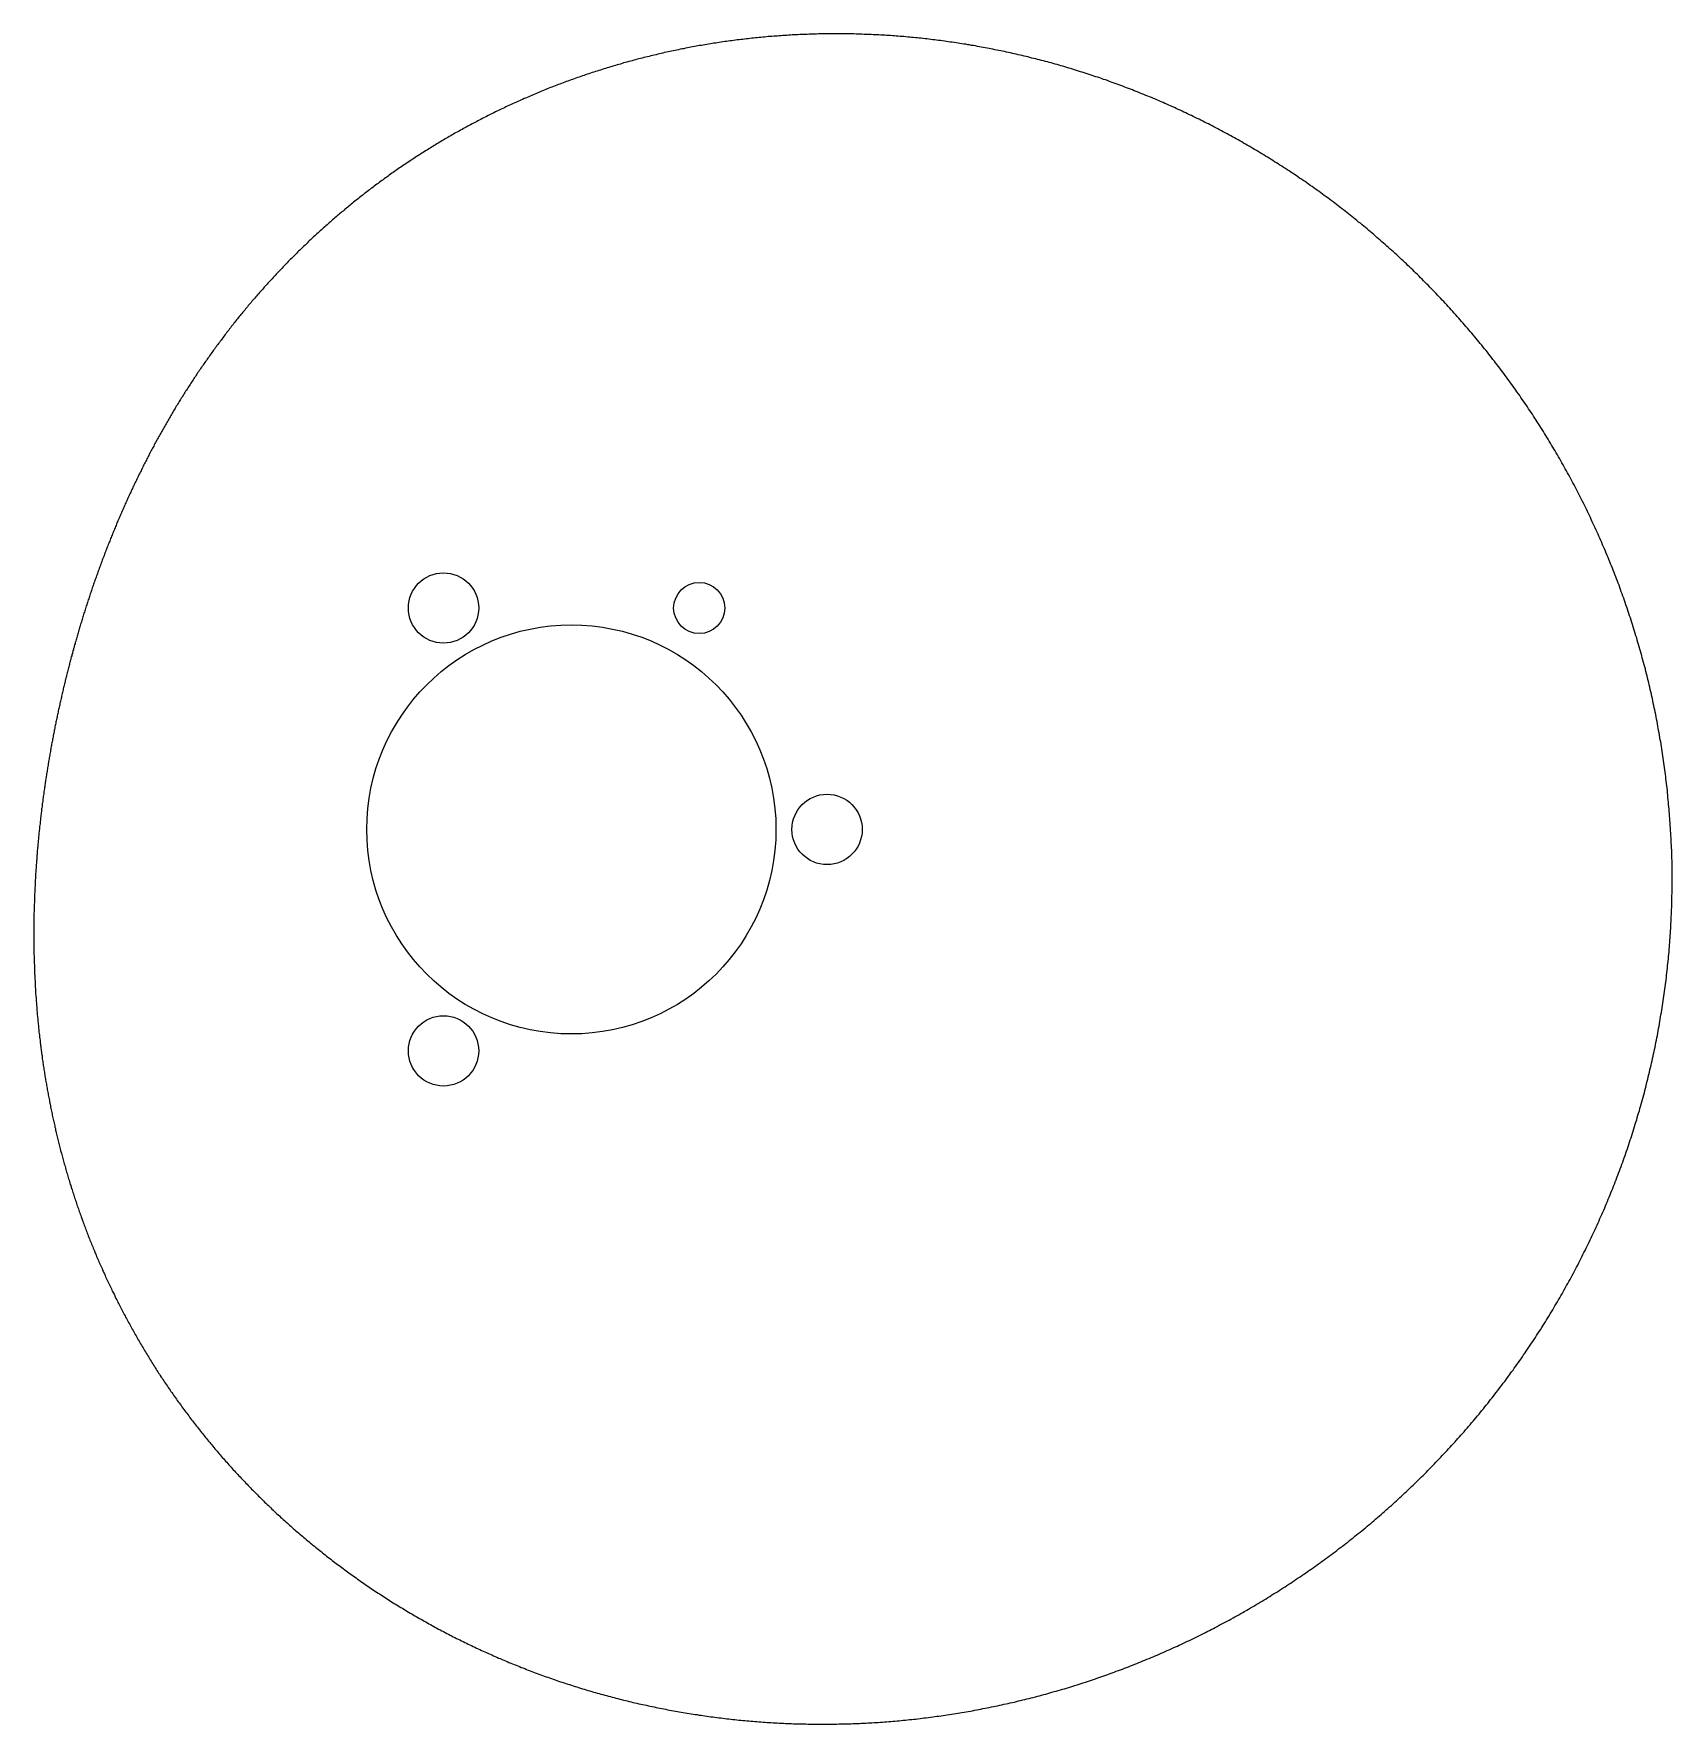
# Model space of a CAD drawing. Header units: millimetres. Extents: x -52 to 76, y -87 to 45.
import ezdxf

# ---------------------------------------------------------------- set-up
doc = ezdxf.new("R2010")
doc.units = ezdxf.units.MM

msp = doc.modelspace()

# ---------------------------------------------------------------- linework, layer by layer
for p, q in [((-1.75, 43.64), (-1.89, 43.61)), ((-1.62, 43.67), (-1.75, 43.64)), ((-1.48, 43.7), (-1.62, 43.67)), ((-1.34, 43.73), (-1.48, 43.7)), ((-1.21, 43.75), (-1.34, 43.73)), ((-1.07, 43.78), (-1.21, 43.75)), ((-0.93, 43.81), (-1.07, 43.78)), ((-0.79, 43.83), (-0.93, 43.81)), ((-0.66, 43.86), (-0.79, 43.83)), ((-0.52, 43.89), (-0.66, 43.86)), ((-0.38, 43.91), (-0.52, 43.89)), ((-0.24, 43.94), (-0.38, 43.91)), ((-0.1, 43.96), (-0.24, 43.94)), ((0.03, 43.99), (-0.1, 43.96)), ((0.17, 44.01), (0.03, 43.99)), ((0.31, 44.03), (0.17, 44.01)), ((0.45, 44.06), (0.31, 44.03)), ((0.59, 44.08), (0.45, 44.06)), ((0.73, 44.1), (0.59, 44.08)), ((0.87, 44.13), (0.73, 44.1)), ((1.01, 44.15), (0.87, 44.13)), ((1.15, 44.17), (1.01, 44.15)), ((1.29, 44.19), (1.15, 44.17)), ((1.43, 44.21), (1.29, 44.19)), ((1.57, 44.24), (1.43, 44.21)), ((1.71, 44.26), (1.57, 44.24)), ((1.85, 44.28), (1.71, 44.26)), ((1.99, 44.3), (1.85, 44.28)), ((2.13, 44.32), (1.99, 44.3)), ((2.27, 44.34), (2.13, 44.32)), ((2.41, 44.36), (2.27, 44.34)), ((2.55, 44.37), (2.41, 44.36)), ((2.69, 44.39), (2.55, 44.37)), ((2.83, 44.41), (2.69, 44.39)), ((2.97, 44.43), (2.83, 44.41)), ((3.12, 44.45), (2.97, 44.43)), ((3.26, 44.46), (3.12, 44.45)), ((3.4, 44.48), (3.26, 44.46)), ((3.54, 44.5), (3.4, 44.48)), ((3.68, 44.51), (3.54, 44.5)), ((3.83, 44.53), (3.68, 44.51)), ((3.97, 44.55), (3.83, 44.53)), ((4.11, 44.56), (3.97, 44.55)), ((4.25, 44.58), (4.11, 44.56)), ((4.4, 44.59), (4.25, 44.58)), ((4.54, 44.61), (4.4, 44.59)), ((4.68, 44.62), (4.54, 44.61)), ((4.83, 44.63), (4.68, 44.62)), ((4.97, 44.65), (4.83, 44.63)), ((5.11, 44.66), (4.97, 44.65)), ((5.26, 44.67), (5.11, 44.66)), ((5.4, 44.69), (5.26, 44.67)), ((5.54, 44.7), (5.4, 44.69)), ((5.69, 44.71), (5.54, 44.7)), ((5.83, 44.72), (5.69, 44.71)), ((5.97, 44.73), (5.83, 44.72)), ((6.12, 44.74), (5.97, 44.73)), ((6.26, 44.75), (6.12, 44.74)), ((6.41, 44.76), (6.26, 44.75)), ((6.55, 44.77), (6.41, 44.76)), ((6.7, 44.78), (6.55, 44.77)), ((6.84, 44.79), (6.7, 44.78)), ((6.99, 44.8), (6.84, 44.79)), ((7.13, 44.81), (6.99, 44.8)), ((7.28, 44.82), (7.13, 44.81)), ((7.42, 44.83), (7.28, 44.82)), ((7.57, 44.83), (7.42, 44.83)), ((7.71, 44.84), (7.57, 44.83)), ((7.86, 44.85), (7.71, 44.84)), ((8, 44.85), (7.86, 44.85)), ((8.15, 44.86), (8, 44.85)), ((8.3, 44.87), (8.15, 44.86)), ((8.44, 44.87), (8.3, 44.87)), ((8.59, 44.88), (8.44, 44.87)), ((8.73, 44.88), (8.59, 44.88)), ((8.88, 44.89), (8.73, 44.88)), ((9.03, 44.89), (8.88, 44.89)), ((9.17, 44.89), (9.03, 44.89)), ((9.32, 44.9), (9.17, 44.89)), ((9.47, 44.9), (9.32, 44.9)), ((9.61, 44.9), (9.47, 44.9)), ((9.76, 44.91), (9.61, 44.9)), ((9.91, 44.91), (9.76, 44.91)), ((10.05, 44.91), (9.91, 44.91)), ((10.2, 44.91), (10.05, 44.91)), ((10.35, 44.91), (10.2, 44.91)), ((10.5, 44.91), (10.35, 44.91)), ((10.64, 44.91), (10.5, 44.91)), ((10.79, 44.91), (10.64, 44.91)), ((10.94, 44.91), (10.79, 44.91)), ((11.09, 44.91), (10.94, 44.91)), ((11.24, 44.91), (11.09, 44.91)), ((11.38, 44.91), (11.24, 44.91)), ((11.53, 44.91), (11.38, 44.91)), ((11.68, 44.9), (11.53, 44.91)), ((11.83, 44.9), (11.68, 44.9)), ((11.98, 44.9), (11.83, 44.9)), ((12.12, 44.9), (11.98, 44.9)), ((12.27, 44.89), (12.12, 44.9)), ((12.42, 44.89), (12.27, 44.89)), ((12.57, 44.88), (12.42, 44.89)), ((12.72, 44.88), (12.57, 44.88)), ((12.87, 44.87), (12.72, 44.88)), ((13.02, 44.87), (12.87, 44.87)), ((13.17, 44.86), (13.02, 44.87)), ((13.31, 44.86), (13.17, 44.86)), ((13.46, 44.85), (13.31, 44.86)), ((13.61, 44.84), (13.46, 44.85)), ((13.76, 44.84), (13.61, 44.84)), ((13.91, 44.83), (13.76, 44.84)), ((14.06, 44.82), (13.91, 44.83)), ((14.21, 44.81), (14.06, 44.82)), ((14.36, 44.81), (14.21, 44.81)), ((14.51, 44.8), (14.36, 44.81)), ((14.66, 44.79), (14.51, 44.8)), ((14.81, 44.78), (14.66, 44.79)), ((14.96, 44.77), (14.81, 44.78)), ((15.11, 44.76), (14.96, 44.77)), ((15.26, 44.75), (15.11, 44.76)), ((15.41, 44.73), (15.26, 44.75)), ((15.56, 44.72), (15.41, 44.73)), ((15.71, 44.71), (15.56, 44.72)), ((15.86, 44.7), (15.71, 44.71)), ((16.01, 44.69), (15.86, 44.7)), ((16.16, 44.67), (16.01, 44.69)), ((16.31, 44.66), (16.16, 44.67)), ((16.46, 44.65), (16.31, 44.66)), ((16.61, 44.63), (16.46, 44.65)), ((16.76, 44.62), (16.61, 44.63)), ((16.91, 44.6), (16.76, 44.62)), ((17.06, 44.59), (16.91, 44.6)), ((17.21, 44.57), (17.06, 44.59)), ((17.36, 44.56), (17.21, 44.57)), ((17.52, 44.54), (17.36, 44.56)), ((17.67, 44.52), (17.52, 44.54)), ((17.82, 44.51), (17.67, 44.52)), ((17.97, 44.49), (17.82, 44.51)), ((18.12, 44.47), (17.97, 44.49)), ((18.27, 44.45), (18.12, 44.47)), ((18.42, 44.43), (18.27, 44.45)), ((18.57, 44.42), (18.42, 44.43)), ((18.72, 44.4), (18.57, 44.42)), ((18.88, 44.38), (18.72, 44.4)), ((19.03, 44.36), (18.88, 44.38)), ((19.18, 44.34), (19.03, 44.36)), ((19.33, 44.32), (19.18, 44.34)), ((19.48, 44.29), (19.33, 44.32)), ((19.63, 44.27), (19.48, 44.29)), ((19.78, 44.25), (19.63, 44.27)), ((19.94, 44.23), (19.78, 44.25)), ((20.09, 44.21), (19.94, 44.23)), ((20.24, 44.18), (20.09, 44.21)), ((20.39, 44.16), (20.24, 44.18)), ((20.54, 44.14), (20.39, 44.16)), ((20.69, 44.11), (20.54, 44.14)), ((20.85, 44.09), (20.69, 44.11)), ((21, 44.06), (20.85, 44.09)), ((21.15, 44.04), (21, 44.06)), ((21.3, 44.01), (21.15, 44.04)), ((21.45, 43.99), (21.3, 44.01)), ((21.6, 43.96), (21.45, 43.99)), ((21.76, 43.93), (21.6, 43.96)), ((21.91, 43.9), (21.76, 43.93)), ((22.06, 43.88), (21.91, 43.9)), ((22.21, 43.85), (22.06, 43.88)), ((22.36, 43.82), (22.21, 43.85)), ((22.52, 43.79), (22.36, 43.82)), ((22.67, 43.76), (22.52, 43.79)), ((22.82, 43.73), (22.67, 43.76)), ((22.97, 43.7), (22.82, 43.73)), ((23.12, 43.67), (22.97, 43.7)), ((23.28, 43.64), (23.12, 43.67)), ((23.43, 43.61), (23.28, 43.64)), ((-6.95, 42.32), (-7.08, 42.28)), ((-6.82, 42.36), (-6.95, 42.32)), ((-6.69, 42.4), (-6.82, 42.36)), ((-6.56, 42.44), (-6.69, 42.4)), ((-6.43, 42.48), (-6.56, 42.44)), ((-6.3, 42.52), (-6.43, 42.48)), ((-6.17, 42.55), (-6.3, 42.52)), ((-6.04, 42.59), (-6.17, 42.55)), ((-5.91, 42.63), (-6.04, 42.59)), ((-5.78, 42.67), (-5.91, 42.63)), ((-5.65, 42.7), (-5.78, 42.67)), ((-5.51, 42.74), (-5.65, 42.7)), ((-5.38, 42.77), (-5.51, 42.74)), ((-5.25, 42.81), (-5.38, 42.77)), ((-5.12, 42.85), (-5.25, 42.81)), ((-4.98, 42.88), (-5.12, 42.85)), ((-4.85, 42.92), (-4.98, 42.88)), ((-4.72, 42.95), (-4.85, 42.92)), ((-4.59, 42.99), (-4.72, 42.95)), ((-4.45, 43.02), (-4.59, 42.99)), ((-4.32, 43.05), (-4.45, 43.02)), ((-4.19, 43.09), (-4.32, 43.05)), ((-4.05, 43.12), (-4.19, 43.09)), ((-3.92, 43.15), (-4.05, 43.12)), ((-3.78, 43.19), (-3.92, 43.15)), ((-3.65, 43.22), (-3.78, 43.19)), ((-3.52, 43.25), (-3.65, 43.22)), ((-3.38, 43.28), (-3.52, 43.25)), ((-3.25, 43.31), (-3.38, 43.28)), ((-3.11, 43.35), (-3.25, 43.31)), ((-2.98, 43.38), (-3.11, 43.35)), ((-2.84, 43.41), (-2.98, 43.38)), ((-2.71, 43.44), (-2.84, 43.41)), ((-2.57, 43.47), (-2.71, 43.44)), ((-2.43, 43.5), (-2.57, 43.47)), ((-2.3, 43.53), (-2.43, 43.5)), ((-2.16, 43.56), (-2.3, 43.53)), ((-2.03, 43.59), (-2.16, 43.56)), ((-1.89, 43.61), (-2.03, 43.59)), ((23.58, 43.58), (23.43, 43.61)), ((23.73, 43.55), (23.58, 43.58)), ((23.88, 43.52), (23.73, 43.55)), ((24.04, 43.48), (23.88, 43.52)), ((24.19, 43.45), (24.04, 43.48)), ((24.34, 43.42), (24.19, 43.45)), ((24.49, 43.38), (24.34, 43.42)), ((24.64, 43.35), (24.49, 43.38)), ((24.8, 43.31), (24.64, 43.35)), ((24.95, 43.28), (24.8, 43.31)), ((25.1, 43.24), (24.95, 43.28)), ((25.25, 43.21), (25.1, 43.24)), ((25.41, 43.17), (25.25, 43.21)), ((25.56, 43.14), (25.41, 43.17)), ((25.71, 43.1), (25.56, 43.14)), ((25.86, 43.06), (25.71, 43.1)), ((26.01, 43.02), (25.86, 43.06)), ((26.17, 42.99), (26.01, 43.02)), ((26.32, 42.95), (26.17, 42.99)), ((26.47, 42.91), (26.32, 42.95)), ((26.62, 42.87), (26.47, 42.91)), ((26.77, 42.83), (26.62, 42.87)), ((26.93, 42.79), (26.77, 42.83)), ((27.08, 42.75), (26.93, 42.79)), ((27.23, 42.71), (27.08, 42.75)), ((27.38, 42.67), (27.23, 42.71)), ((27.53, 42.63), (27.38, 42.67)), ((27.69, 42.58), (27.53, 42.63)), ((27.84, 42.54), (27.69, 42.58)), ((27.99, 42.5), (27.84, 42.54)), ((28.14, 42.46), (27.99, 42.5)), ((28.29, 42.41), (28.14, 42.46)), ((28.45, 42.37), (28.29, 42.41)), ((28.6, 42.32), (28.45, 42.37)), ((28.75, 42.28), (28.6, 42.32)), ((-10.77, 41.03), (-10.9, 40.98)), ((-10.65, 41.08), (-10.77, 41.03)), ((-10.52, 41.12), (-10.65, 41.08)), ((-10.4, 41.17), (-10.52, 41.12)), ((-10.27, 41.22), (-10.4, 41.17)), ((-10.15, 41.26), (-10.27, 41.22)), ((-10.02, 41.31), (-10.15, 41.26)), ((-9.9, 41.35), (-10.02, 41.31)), ((-9.77, 41.4), (-9.9, 41.35)), ((-9.65, 41.44), (-9.77, 41.4)), ((-9.52, 41.49), (-9.65, 41.44)), ((-9.39, 41.53), (-9.52, 41.49)), ((-9.27, 41.57), (-9.39, 41.53)), ((-9.14, 41.62), (-9.27, 41.57)), ((-9.01, 41.66), (-9.14, 41.62)), ((-8.89, 41.71), (-9.01, 41.66)), ((-8.76, 41.75), (-8.89, 41.71)), ((-8.63, 41.79), (-8.76, 41.75)), ((-8.5, 41.83), (-8.63, 41.79)), ((-8.37, 41.88), (-8.5, 41.83)), ((-8.25, 41.92), (-8.37, 41.88)), ((-8.12, 41.96), (-8.25, 41.92)), ((-7.99, 42), (-8.12, 41.96)), ((-7.86, 42.04), (-7.99, 42)), ((-7.73, 42.08), (-7.86, 42.04)), ((-7.6, 42.12), (-7.73, 42.08)), ((-7.47, 42.16), (-7.6, 42.12)), ((-7.34, 42.2), (-7.47, 42.16)), ((-7.21, 42.24), (-7.34, 42.2)), ((-7.08, 42.28), (-7.21, 42.24)), ((28.9, 42.23), (28.75, 42.28)), ((29.05, 42.19), (28.9, 42.23)), ((29.2, 42.14), (29.05, 42.19)), ((29.36, 42.1), (29.2, 42.14)), ((29.51, 42.05), (29.36, 42.1)), ((29.66, 42), (29.51, 42.05)), ((29.81, 41.95), (29.66, 42)), ((29.96, 41.91), (29.81, 41.95)), ((30.11, 41.86), (29.96, 41.91)), ((30.26, 41.81), (30.11, 41.86)), ((30.42, 41.76), (30.26, 41.81)), ((30.57, 41.71), (30.42, 41.76)), ((30.72, 41.66), (30.57, 41.71)), ((30.87, 41.61), (30.72, 41.66)), ((31.02, 41.56), (30.87, 41.61)), ((31.17, 41.51), (31.02, 41.56)), ((31.32, 41.46), (31.17, 41.51)), ((31.47, 41.41), (31.32, 41.46)), ((31.63, 41.35), (31.47, 41.41)), ((31.78, 41.3), (31.63, 41.35)), ((31.93, 41.25), (31.78, 41.3)), ((32.08, 41.19), (31.93, 41.25)), ((32.23, 41.14), (32.08, 41.19)), ((32.38, 41.09), (32.23, 41.14)), ((32.53, 41.03), (32.38, 41.09)), ((32.68, 40.98), (32.53, 41.03)), ((-14.06, 39.68), (-14.18, 39.62)), ((-13.94, 39.73), (-14.06, 39.68)), ((-13.82, 39.78), (-13.94, 39.73)), ((-13.7, 39.84), (-13.82, 39.78)), ((-13.59, 39.89), (-13.7, 39.84)), ((-13.47, 39.94), (-13.59, 39.89)), ((-13.34, 39.99), (-13.47, 39.94)), ((-13.22, 40.04), (-13.34, 39.99)), ((-13.1, 40.1), (-13.22, 40.04)), ((-12.98, 40.15), (-13.1, 40.1)), ((-12.86, 40.2), (-12.98, 40.15)), ((-12.74, 40.25), (-12.86, 40.2)), ((-12.62, 40.3), (-12.74, 40.25)), ((-12.5, 40.35), (-12.62, 40.3)), ((-12.38, 40.4), (-12.5, 40.35)), ((-12.25, 40.45), (-12.38, 40.4)), ((-12.13, 40.5), (-12.25, 40.45)), ((-12.01, 40.55), (-12.13, 40.5)), ((-11.89, 40.6), (-12.01, 40.55)), ((-11.76, 40.65), (-11.89, 40.6)), ((-11.64, 40.7), (-11.76, 40.65)), ((-11.52, 40.74), (-11.64, 40.7)), ((-11.39, 40.79), (-11.52, 40.74)), ((-11.27, 40.84), (-11.39, 40.79)), ((-11.15, 40.89), (-11.27, 40.84)), ((-11.02, 40.94), (-11.15, 40.89)), ((-10.9, 40.98), (-11.02, 40.94)), ((32.83, 40.92), (32.68, 40.98)), ((32.98, 40.86), (32.83, 40.92)), ((33.13, 40.81), (32.98, 40.86)), ((33.28, 40.75), (33.13, 40.81)), ((33.43, 40.69), (33.28, 40.75)), ((33.58, 40.64), (33.43, 40.69)), ((33.73, 40.58), (33.58, 40.64)), ((33.88, 40.52), (33.73, 40.58)), ((34.03, 40.46), (33.88, 40.52)), ((34.18, 40.4), (34.03, 40.46)), ((34.33, 40.34), (34.18, 40.4)), ((34.48, 40.28), (34.33, 40.34)), ((34.63, 40.22), (34.48, 40.28)), ((34.78, 40.16), (34.63, 40.22)), ((34.93, 40.1), (34.78, 40.16)), ((35.08, 40.04), (34.93, 40.1)), ((35.23, 39.98), (35.08, 40.04)), ((35.38, 39.92), (35.23, 39.98)), ((35.53, 39.85), (35.38, 39.92)), ((35.68, 39.79), (35.53, 39.85)), ((35.83, 39.73), (35.68, 39.79)), ((35.98, 39.66), (35.83, 39.73)), ((-16.75, 38.39), (-16.86, 38.34)), ((-16.64, 38.45), (-16.75, 38.39)), ((-16.52, 38.51), (-16.64, 38.45)), ((-16.41, 38.57), (-16.52, 38.51)), ((-16.29, 38.63), (-16.41, 38.57)), ((-16.18, 38.68), (-16.29, 38.63)), ((-16.06, 38.74), (-16.18, 38.68)), ((-15.94, 38.8), (-16.06, 38.74)), ((-15.83, 38.85), (-15.94, 38.8)), ((-15.71, 38.91), (-15.83, 38.85)), ((-15.6, 38.97), (-15.71, 38.91)), ((-15.48, 39.02), (-15.6, 38.97)), ((-15.36, 39.08), (-15.48, 39.02)), ((-15.24, 39.13), (-15.36, 39.08)), ((-15.13, 39.19), (-15.24, 39.13)), ((-15.01, 39.24), (-15.13, 39.19)), ((-14.89, 39.3), (-15.01, 39.24)), ((-14.77, 39.35), (-14.89, 39.3)), ((-14.66, 39.41), (-14.77, 39.35)), ((-14.54, 39.46), (-14.66, 39.41)), ((-14.42, 39.52), (-14.54, 39.46)), ((-14.3, 39.57), (-14.42, 39.52)), ((-14.18, 39.62), (-14.3, 39.57)), ((36.13, 39.6), (35.98, 39.66)), ((36.28, 39.53), (36.13, 39.6)), ((36.42, 39.47), (36.28, 39.53)), ((36.57, 39.4), (36.42, 39.47)), ((36.72, 39.34), (36.57, 39.4)), ((36.87, 39.27), (36.72, 39.34)), ((37.02, 39.2), (36.87, 39.27)), ((37.17, 39.14), (37.02, 39.2)), ((37.31, 39.07), (37.17, 39.14)), ((37.46, 39), (37.31, 39.07)), ((37.61, 38.93), (37.46, 39)), ((37.76, 38.86), (37.61, 38.93)), ((37.91, 38.79), (37.76, 38.86)), ((38.05, 38.72), (37.91, 38.79)), ((38.2, 38.65), (38.05, 38.72)), ((38.35, 38.58), (38.2, 38.65)), ((38.5, 38.51), (38.35, 38.58)), ((38.64, 38.44), (38.5, 38.51)), ((38.79, 38.37), (38.64, 38.44)), ((38.94, 38.3), (38.79, 38.37)), ((-19.22, 37.07), (-19.33, 37)), ((-19.11, 37.13), (-19.22, 37.07)), ((-19, 37.19), (-19.11, 37.13)), ((-18.89, 37.25), (-19, 37.19)), ((-18.78, 37.31), (-18.89, 37.25)), ((-18.66, 37.38), (-18.78, 37.31)), ((-18.55, 37.44), (-18.66, 37.38)), ((-18.44, 37.5), (-18.55, 37.44)), ((-18.33, 37.56), (-18.44, 37.5)), ((-18.22, 37.62), (-18.33, 37.56)), ((-18.11, 37.68), (-18.22, 37.62)), ((-18, 37.74), (-18.11, 37.68)), ((-17.88, 37.8), (-18, 37.74)), ((-17.77, 37.86), (-17.88, 37.8)), ((-17.66, 37.92), (-17.77, 37.86)), ((-17.55, 37.98), (-17.66, 37.92)), ((-17.43, 38.04), (-17.55, 37.98)), ((-17.32, 38.1), (-17.43, 38.04)), ((-17.21, 38.16), (-17.32, 38.1)), ((-17.09, 38.22), (-17.21, 38.16)), ((-16.98, 38.28), (-17.09, 38.22)), ((-16.86, 38.34), (-16.98, 38.28)), ((39.09, 38.23), (38.94, 38.3)), ((39.23, 38.15), (39.09, 38.23)), ((39.38, 38.08), (39.23, 38.15)), ((39.53, 38.01), (39.38, 38.08)), ((39.67, 37.93), (39.53, 38.01)), ((39.82, 37.86), (39.67, 37.93)), ((39.97, 37.78), (39.82, 37.86)), ((40.11, 37.71), (39.97, 37.78)), ((40.26, 37.63), (40.11, 37.71)), ((40.4, 37.56), (40.26, 37.63)), ((40.55, 37.48), (40.4, 37.56)), ((40.69, 37.4), (40.55, 37.48)), ((40.84, 37.33), (40.69, 37.4)), ((40.99, 37.25), (40.84, 37.33)), ((41.13, 37.17), (40.99, 37.25)), ((41.28, 37.09), (41.13, 37.17)), ((41.42, 37.01), (41.28, 37.09)), ((-21.48, 35.71), (-21.58, 35.64)), ((-21.37, 35.78), (-21.48, 35.71)), ((-21.26, 35.84), (-21.37, 35.78)), ((-21.16, 35.91), (-21.26, 35.84)), ((-21.05, 35.98), (-21.16, 35.91)), ((-20.95, 36.04), (-21.05, 35.98)), ((-20.84, 36.11), (-20.95, 36.04)), ((-20.73, 36.17), (-20.84, 36.11)), ((-20.63, 36.24), (-20.73, 36.17)), ((-20.52, 36.3), (-20.63, 36.24)), ((-20.41, 36.37), (-20.52, 36.3)), ((-20.3, 36.43), (-20.41, 36.37)), ((-20.2, 36.5), (-20.3, 36.43)), ((-20.09, 36.56), (-20.2, 36.5)), ((-19.98, 36.62), (-20.09, 36.56)), ((-19.87, 36.69), (-19.98, 36.62)), ((-19.76, 36.75), (-19.87, 36.69)), ((-19.65, 36.81), (-19.76, 36.75)), ((-19.55, 36.88), (-19.65, 36.81)), ((-19.44, 36.94), (-19.55, 36.88)), ((-19.33, 37), (-19.44, 36.94)), ((41.57, 36.94), (41.42, 37.01)), ((41.71, 36.86), (41.57, 36.94)), ((41.86, 36.78), (41.71, 36.86)), ((42, 36.7), (41.86, 36.78)), ((42.14, 36.61), (42, 36.7)), ((42.29, 36.53), (42.14, 36.61)), ((42.43, 36.45), (42.29, 36.53)), ((42.58, 36.37), (42.43, 36.45)), ((42.72, 36.29), (42.58, 36.37)), ((42.86, 36.2), (42.72, 36.29)), ((43.01, 36.12), (42.86, 36.2)), ((43.15, 36.04), (43.01, 36.12)), ((43.29, 35.95), (43.15, 36.04)), ((43.44, 35.87), (43.29, 35.95)), ((43.58, 35.78), (43.44, 35.87)), ((43.72, 35.7), (43.58, 35.78)), ((43.87, 35.61), (43.72, 35.7)), ((-23.44, 34.42), (-23.54, 34.35)), ((-23.34, 34.49), (-23.44, 34.42)), ((-23.23, 34.56), (-23.34, 34.49)), ((-23.13, 34.63), (-23.23, 34.56)), ((-23.03, 34.7), (-23.13, 34.63)), ((-22.93, 34.76), (-23.03, 34.7)), ((-22.83, 34.83), (-22.93, 34.76)), ((-22.72, 34.9), (-22.83, 34.83)), ((-22.62, 34.97), (-22.72, 34.9)), ((-22.52, 35.04), (-22.62, 34.97)), ((-22.41, 35.11), (-22.52, 35.04)), ((-22.31, 35.17), (-22.41, 35.11)), ((-22.21, 35.24), (-22.31, 35.17)), ((-22.1, 35.31), (-22.21, 35.24)), ((-22, 35.38), (-22.1, 35.31)), ((-21.89, 35.44), (-22, 35.38)), ((-21.79, 35.51), (-21.89, 35.44)), ((-21.69, 35.58), (-21.79, 35.51)), ((-21.58, 35.64), (-21.69, 35.58)), ((44.01, 35.53), (43.87, 35.61)), ((44.15, 35.44), (44.01, 35.53)), ((44.29, 35.35), (44.15, 35.44)), ((44.44, 35.27), (44.29, 35.35)), ((44.58, 35.18), (44.44, 35.27)), ((44.72, 35.09), (44.58, 35.18)), ((44.86, 35), (44.72, 35.09)), ((45, 34.91), (44.86, 35)), ((45.14, 34.83), (45, 34.91)), ((45.28, 34.74), (45.14, 34.83)), ((45.42, 34.65), (45.28, 34.74)), ((45.57, 34.56), (45.42, 34.65)), ((45.71, 34.46), (45.57, 34.56)), ((45.85, 34.37), (45.71, 34.46)), ((-25.32, 33.07), (-25.42, 32.99)), ((-25.22, 33.14), (-25.32, 33.07)), ((-25.12, 33.21), (-25.22, 33.14)), ((-25.03, 33.28), (-25.12, 33.21)), ((-24.93, 33.36), (-25.03, 33.28)), ((-24.83, 33.43), (-24.93, 33.36)), ((-24.73, 33.5), (-24.83, 33.43)), ((-24.63, 33.57), (-24.73, 33.5)), ((-24.54, 33.64), (-24.63, 33.57)), ((-24.44, 33.71), (-24.54, 33.64)), ((-24.34, 33.78), (-24.44, 33.71)), ((-24.24, 33.86), (-24.34, 33.78)), ((-24.14, 33.93), (-24.24, 33.86)), ((-24.04, 34), (-24.14, 33.93)), ((-23.94, 34.07), (-24.04, 34)), ((-23.84, 34.14), (-23.94, 34.07)), ((-23.74, 34.21), (-23.84, 34.14)), ((-23.64, 34.28), (-23.74, 34.21)), ((-23.54, 34.35), (-23.64, 34.28)), ((45.99, 34.28), (45.85, 34.37)), ((46.13, 34.19), (45.99, 34.28)), ((46.27, 34.1), (46.13, 34.19)), ((46.41, 34.01), (46.27, 34.1)), ((46.55, 33.91), (46.41, 34.01)), ((46.69, 33.82), (46.55, 33.91)), ((46.82, 33.72), (46.69, 33.82)), ((46.96, 33.63), (46.82, 33.72)), ((47.1, 33.54), (46.96, 33.63)), ((47.24, 33.44), (47.1, 33.54)), ((47.38, 33.35), (47.24, 33.44)), ((47.52, 33.25), (47.38, 33.35)), ((47.66, 33.15), (47.52, 33.25)), ((47.79, 33.06), (47.66, 33.15)), ((47.93, 32.96), (47.79, 33.06)), ((-27.03, 31.74), (-27.12, 31.66)), ((-26.94, 31.81), (-27.03, 31.74)), ((-26.84, 31.89), (-26.94, 31.81)), ((-26.75, 31.96), (-26.84, 31.89)), ((-26.66, 32.04), (-26.75, 31.96)), ((-26.56, 32.11), (-26.66, 32.04)), ((-26.47, 32.19), (-26.56, 32.11)), ((-26.37, 32.26), (-26.47, 32.19)), ((-26.28, 32.33), (-26.37, 32.26)), ((-26.18, 32.41), (-26.28, 32.33)), ((-26.09, 32.48), (-26.18, 32.41)), ((-25.99, 32.55), (-26.09, 32.48)), ((-25.9, 32.63), (-25.99, 32.55)), ((-25.8, 32.7), (-25.9, 32.63)), ((-25.71, 32.78), (-25.8, 32.7)), ((-25.61, 32.85), (-25.71, 32.78)), ((-25.51, 32.92), (-25.61, 32.85)), ((-25.42, 32.99), (-25.51, 32.92)), ((48.07, 32.86), (47.93, 32.96)), ((48.21, 32.76), (48.07, 32.86)), ((48.34, 32.67), (48.21, 32.76)), ((48.48, 32.57), (48.34, 32.67)), ((48.62, 32.47), (48.48, 32.57)), ((48.75, 32.37), (48.62, 32.47)), ((48.89, 32.27), (48.75, 32.37)), ((49.03, 32.17), (48.89, 32.27)), ((49.16, 32.07), (49.03, 32.17)), ((49.3, 31.97), (49.16, 32.07)), ((49.43, 31.87), (49.3, 31.97)), ((49.57, 31.76), (49.43, 31.87)), ((49.7, 31.66), (49.57, 31.76)), ((-28.58, 30.44), (-28.67, 30.36)), ((-28.49, 30.52), (-28.58, 30.44)), ((-28.4, 30.59), (-28.49, 30.52)), ((-28.31, 30.67), (-28.4, 30.59)), ((-28.22, 30.75), (-28.31, 30.67)), ((-28.13, 30.83), (-28.22, 30.75)), ((-28.04, 30.9), (-28.13, 30.83)), ((-27.95, 30.98), (-28.04, 30.9)), ((-27.86, 31.05), (-27.95, 30.98)), ((-27.77, 31.13), (-27.86, 31.05)), ((-27.68, 31.21), (-27.77, 31.13)), ((-27.58, 31.28), (-27.68, 31.21)), ((-27.49, 31.36), (-27.58, 31.28)), ((-27.4, 31.43), (-27.49, 31.36)), ((-27.31, 31.51), (-27.4, 31.43)), ((-27.22, 31.59), (-27.31, 31.51)), ((-27.12, 31.66), (-27.22, 31.59)), ((49.84, 31.56), (49.7, 31.66)), ((49.97, 31.46), (49.84, 31.56)), ((50.11, 31.35), (49.97, 31.46)), ((50.24, 31.25), (50.11, 31.35)), ((50.38, 31.15), (50.24, 31.25)), ((50.51, 31.04), (50.38, 31.15)), ((50.64, 30.94), (50.51, 31.04)), ((50.78, 30.83), (50.64, 30.94)), ((50.91, 30.73), (50.78, 30.83)), ((51.04, 30.62), (50.91, 30.73)), ((51.18, 30.51), (51.04, 30.62)), ((51.31, 30.41), (51.18, 30.51)), ((-30.07, 29.11), (-30.16, 29.03)), ((-29.98, 29.19), (-30.07, 29.11)), ((-29.9, 29.27), (-29.98, 29.19)), ((-29.81, 29.34), (-29.9, 29.27)), ((-29.73, 29.42), (-29.81, 29.34)), ((-29.64, 29.5), (-29.73, 29.42)), ((-29.55, 29.58), (-29.64, 29.5)), ((-29.46, 29.66), (-29.55, 29.58)), ((-29.38, 29.74), (-29.46, 29.66)), ((-29.29, 29.82), (-29.38, 29.74)), ((-29.2, 29.9), (-29.29, 29.82)), ((-29.11, 29.97), (-29.2, 29.9)), ((-29.03, 30.05), (-29.11, 29.97)), ((-28.94, 30.13), (-29.03, 30.05)), ((-28.85, 30.21), (-28.94, 30.13)), ((-28.76, 30.28), (-28.85, 30.21)), ((-28.67, 30.36), (-28.76, 30.28)), ((51.44, 30.3), (51.31, 30.41)), ((51.57, 30.19), (51.44, 30.3)), ((51.71, 30.09), (51.57, 30.19)), ((51.84, 29.98), (51.71, 30.09)), ((51.97, 29.87), (51.84, 29.98)), ((52.1, 29.76), (51.97, 29.87)), ((52.23, 29.65), (52.1, 29.76)), ((52.36, 29.54), (52.23, 29.65)), ((52.49, 29.43), (52.36, 29.54)), ((52.62, 29.32), (52.49, 29.43)), ((52.75, 29.21), (52.62, 29.32)), ((52.88, 29.1), (52.75, 29.21)), ((53.01, 28.99), (52.88, 29.1)), ((-31.41, 27.82), (-31.5, 27.74)), ((-31.33, 27.9), (-31.41, 27.82)), ((-31.25, 27.98), (-31.33, 27.9)), ((-31.17, 28.06), (-31.25, 27.98)), ((-31.08, 28.15), (-31.17, 28.06)), ((-31, 28.23), (-31.08, 28.15)), ((-30.92, 28.31), (-31, 28.23)), ((-30.83, 28.39), (-30.92, 28.31)), ((-30.75, 28.47), (-30.83, 28.39)), ((-30.67, 28.55), (-30.75, 28.47)), ((-30.58, 28.63), (-30.67, 28.55)), ((-30.5, 28.71), (-30.58, 28.63)), ((-30.41, 28.79), (-30.5, 28.71)), ((-30.33, 28.87), (-30.41, 28.79)), ((-30.24, 28.95), (-30.33, 28.87)), ((-30.16, 29.03), (-30.24, 28.95)), ((53.14, 28.87), (53.01, 28.99)), ((53.27, 28.76), (53.14, 28.87)), ((53.4, 28.65), (53.27, 28.76)), ((53.53, 28.54), (53.4, 28.65)), ((53.66, 28.42), (53.53, 28.54)), ((53.79, 28.31), (53.66, 28.42)), ((53.91, 28.19), (53.79, 28.31)), ((54.04, 28.08), (53.91, 28.19)), ((54.17, 27.96), (54.04, 28.08)), ((54.3, 27.85), (54.17, 27.96)), ((54.42, 27.73), (54.3, 27.85)), ((-32.7, 26.51), (-32.78, 26.43)), ((-32.63, 26.59), (-32.7, 26.51)), ((-32.55, 26.68), (-32.63, 26.59)), ((-32.47, 26.76), (-32.55, 26.68)), ((-32.39, 26.84), (-32.47, 26.76)), ((-32.31, 26.92), (-32.39, 26.84)), ((-32.23, 27.01), (-32.31, 26.92)), ((-32.15, 27.09), (-32.23, 27.01)), ((-32.07, 27.17), (-32.15, 27.09)), ((-31.99, 27.25), (-32.07, 27.17)), ((-31.9, 27.33), (-31.99, 27.25)), ((-31.82, 27.41), (-31.9, 27.33)), ((-31.74, 27.5), (-31.82, 27.41)), ((-31.66, 27.58), (-31.74, 27.5)), ((-31.58, 27.66), (-31.66, 27.58)), ((-31.5, 27.74), (-31.58, 27.66)), ((54.55, 27.62), (54.42, 27.73)), ((54.68, 27.5), (54.55, 27.62)), ((54.8, 27.38), (54.68, 27.5)), ((54.93, 27.27), (54.8, 27.38)), ((55.05, 27.15), (54.93, 27.27)), ((55.18, 27.03), (55.05, 27.15)), ((55.31, 26.91), (55.18, 27.03)), ((55.43, 26.8), (55.31, 26.91)), ((55.55, 26.68), (55.43, 26.8)), ((55.68, 26.56), (55.55, 26.68)), ((55.8, 26.44), (55.68, 26.56)), ((-33.94, 25.17), (-34.02, 25.09)), ((-33.87, 25.26), (-33.94, 25.17)), ((-33.79, 25.34), (-33.87, 25.26)), ((-33.71, 25.43), (-33.79, 25.34)), ((-33.64, 25.51), (-33.71, 25.43)), ((-33.56, 25.59), (-33.64, 25.51)), ((-33.48, 25.68), (-33.56, 25.59)), ((-33.41, 25.76), (-33.48, 25.68)), ((-33.33, 25.85), (-33.41, 25.76)), ((-33.25, 25.93), (-33.33, 25.85)), ((-33.17, 26.01), (-33.25, 25.93)), ((-33.1, 26.1), (-33.17, 26.01)), ((-33.02, 26.18), (-33.1, 26.1)), ((-32.94, 26.26), (-33.02, 26.18)), ((-32.86, 26.34), (-32.94, 26.26)), ((-32.78, 26.43), (-32.86, 26.34)), ((55.93, 26.32), (55.8, 26.44)), ((56.05, 26.2), (55.93, 26.32)), ((56.17, 26.08), (56.05, 26.2)), ((56.3, 25.95), (56.17, 26.08)), ((56.42, 25.83), (56.3, 25.95)), ((56.54, 25.71), (56.42, 25.83)), ((56.66, 25.59), (56.54, 25.71)), ((56.79, 25.47), (56.66, 25.59)), ((56.91, 25.34), (56.79, 25.47)), ((57.03, 25.22), (56.91, 25.34)), ((57.15, 25.1), (57.03, 25.22)), ((-35.12, 23.82), (-35.2, 23.73)), ((-35.05, 23.9), (-35.12, 23.82)), ((-34.98, 23.99), (-35.05, 23.9)), ((-34.91, 24.07), (-34.98, 23.99)), ((-34.83, 24.16), (-34.91, 24.07)), ((-34.76, 24.24), (-34.83, 24.16)), ((-34.69, 24.33), (-34.76, 24.24)), ((-34.61, 24.41), (-34.69, 24.33)), ((-34.54, 24.5), (-34.61, 24.41)), ((-34.47, 24.58), (-34.54, 24.5)), ((-34.39, 24.67), (-34.47, 24.58)), ((-34.32, 24.75), (-34.39, 24.67)), ((-34.24, 24.84), (-34.32, 24.75)), ((-34.17, 24.92), (-34.24, 24.84)), ((-34.09, 25.01), (-34.17, 24.92)), ((-34.02, 25.09), (-34.09, 25.01)), ((57.27, 24.97), (57.15, 25.1)), ((57.39, 24.85), (57.27, 24.97)), ((57.51, 24.72), (57.39, 24.85)), ((57.63, 24.6), (57.51, 24.72)), ((57.75, 24.47), (57.63, 24.6)), ((57.87, 24.35), (57.75, 24.47)), ((57.99, 24.22), (57.87, 24.35)), ((58.11, 24.09), (57.99, 24.22)), ((58.23, 23.97), (58.11, 24.09)), ((58.35, 23.84), (58.23, 23.97)), ((58.46, 23.71), (58.35, 23.84)), ((-36.19, 22.53), (-36.26, 22.44)), ((-36.12, 22.61), (-36.19, 22.53)), ((-36.05, 22.7), (-36.12, 22.61)), ((-35.98, 22.79), (-36.05, 22.7)), ((-35.91, 22.87), (-35.98, 22.79)), ((-35.84, 22.96), (-35.91, 22.87)), ((-35.77, 23.04), (-35.84, 22.96)), ((-35.7, 23.13), (-35.77, 23.04)), ((-35.63, 23.22), (-35.7, 23.13)), ((-35.55, 23.3), (-35.63, 23.22)), ((-35.48, 23.39), (-35.55, 23.3)), ((-35.41, 23.47), (-35.48, 23.39)), ((-35.34, 23.56), (-35.41, 23.47)), ((-35.27, 23.65), (-35.34, 23.56)), ((-35.2, 23.73), (-35.27, 23.65)), ((58.58, 23.58), (58.46, 23.71)), ((58.7, 23.46), (58.58, 23.58)), ((58.82, 23.33), (58.7, 23.46)), ((58.93, 23.2), (58.82, 23.33)), ((59.05, 23.07), (58.93, 23.2)), ((59.17, 22.94), (59.05, 23.07)), ((59.28, 22.81), (59.17, 22.94)), ((59.4, 22.68), (59.28, 22.81)), ((59.51, 22.55), (59.4, 22.68)), ((59.63, 22.42), (59.51, 22.55)), ((-37.2, 21.22), (-37.27, 21.13)), ((-37.14, 21.31), (-37.2, 21.22)), ((-37.07, 21.39), (-37.14, 21.31)), ((-37, 21.48), (-37.07, 21.39)), ((-36.94, 21.57), (-37, 21.48)), ((-36.87, 21.66), (-36.94, 21.57)), ((-36.8, 21.74), (-36.87, 21.66)), ((-36.73, 21.83), (-36.8, 21.74)), ((-36.67, 21.92), (-36.73, 21.83)), ((-36.6, 22.01), (-36.67, 21.92)), ((-36.53, 22.09), (-36.6, 22.01)), ((-36.46, 22.18), (-36.53, 22.09)), ((-36.39, 22.27), (-36.46, 22.18)), ((-36.32, 22.35), (-36.39, 22.27)), ((-36.26, 22.44), (-36.32, 22.35)), ((59.74, 22.29), (59.63, 22.42)), ((59.86, 22.15), (59.74, 22.29)), ((59.97, 22.02), (59.86, 22.15)), ((60.08, 21.89), (59.97, 22.02)), ((60.2, 21.76), (60.08, 21.89)), ((60.31, 21.62), (60.2, 21.76)), ((60.42, 21.49), (60.31, 21.62)), ((60.54, 21.36), (60.42, 21.49)), ((60.65, 21.22), (60.54, 21.36)), ((60.76, 21.09), (60.65, 21.22)), ((-38.18, 19.9), (-38.24, 19.81)), ((-38.11, 19.99), (-38.18, 19.9)), ((-38.05, 20.08), (-38.11, 19.99)), ((-37.98, 20.16), (-38.05, 20.08)), ((-37.92, 20.25), (-37.98, 20.16)), ((-37.86, 20.34), (-37.92, 20.25)), ((-37.79, 20.43), (-37.86, 20.34)), ((-37.73, 20.52), (-37.79, 20.43)), ((-37.66, 20.61), (-37.73, 20.52)), ((-37.6, 20.69), (-37.66, 20.61)), ((-37.53, 20.78), (-37.6, 20.69)), ((-37.47, 20.87), (-37.53, 20.78)), ((-37.4, 20.96), (-37.47, 20.87)), ((-37.34, 21.04), (-37.4, 20.96)), ((-37.27, 21.13), (-37.34, 21.04)), ((60.87, 20.95), (60.76, 21.09)), ((60.98, 20.82), (60.87, 20.95)), ((61.09, 20.68), (60.98, 20.82)), ((61.21, 20.55), (61.09, 20.68)), ((61.32, 20.41), (61.21, 20.55)), ((61.43, 20.27), (61.32, 20.41)), ((61.54, 20.14), (61.43, 20.27)), ((61.64, 20), (61.54, 20.14)), ((61.75, 19.86), (61.64, 20)), ((61.86, 19.72), (61.75, 19.86)), ((-39.11, 18.57), (-39.17, 18.48)), ((-39.04, 18.66), (-39.11, 18.57)), ((-38.98, 18.75), (-39.04, 18.66)), ((-38.92, 18.83), (-38.98, 18.75)), ((-38.86, 18.92), (-38.92, 18.83)), ((-38.8, 19.01), (-38.86, 18.92)), ((-38.74, 19.1), (-38.8, 19.01)), ((-38.68, 19.19), (-38.74, 19.1)), ((-38.61, 19.28), (-38.68, 19.19)), ((-38.55, 19.37), (-38.61, 19.28)), ((-38.49, 19.46), (-38.55, 19.37)), ((-38.43, 19.55), (-38.49, 19.46)), ((-38.36, 19.63), (-38.43, 19.55)), ((-38.3, 19.72), (-38.36, 19.63)), ((-38.24, 19.81), (-38.3, 19.72)), ((61.97, 19.59), (61.86, 19.72)), ((62.08, 19.45), (61.97, 19.59)), ((62.19, 19.31), (62.08, 19.45)), ((62.29, 19.17), (62.19, 19.31)), ((62.4, 19.03), (62.29, 19.17)), ((62.51, 18.89), (62.4, 19.03)), ((62.61, 18.75), (62.51, 18.89)), ((62.72, 18.61), (62.61, 18.75)), ((62.82, 18.47), (62.72, 18.61)), ((-39.99, 17.22), (-40.05, 17.13)), ((-39.94, 17.31), (-39.99, 17.22)), ((-39.88, 17.4), (-39.94, 17.31)), ((-39.82, 17.49), (-39.88, 17.4)), ((-39.76, 17.58), (-39.82, 17.49)), ((-39.7, 17.67), (-39.76, 17.58)), ((-39.64, 17.76), (-39.7, 17.67)), ((-39.58, 17.85), (-39.64, 17.76)), ((-39.52, 17.94), (-39.58, 17.85)), ((-39.47, 18.03), (-39.52, 17.94)), ((-39.41, 18.12), (-39.47, 18.03)), ((-39.35, 18.21), (-39.41, 18.12)), ((-39.29, 18.3), (-39.35, 18.21)), ((-39.23, 18.39), (-39.29, 18.3)), ((-39.17, 18.48), (-39.23, 18.39)), ((62.93, 18.33), (62.82, 18.47)), ((63.04, 18.19), (62.93, 18.33)), ((63.14, 18.05), (63.04, 18.19)), ((63.24, 17.9), (63.14, 18.05)), ((63.35, 17.76), (63.24, 17.9)), ((63.45, 17.62), (63.35, 17.76)), ((63.55, 17.48), (63.45, 17.62)), ((63.66, 17.33), (63.55, 17.48)), ((63.76, 17.19), (63.66, 17.33)), ((63.86, 17.05), (63.76, 17.19)), ((-40.84, 15.87), (-40.9, 15.78)), ((-40.78, 15.96), (-40.84, 15.87)), ((-40.73, 16.05), (-40.78, 15.96)), ((-40.67, 16.14), (-40.73, 16.05)), ((-40.62, 16.23), (-40.67, 16.14)), ((-40.56, 16.32), (-40.62, 16.23)), ((-40.51, 16.41), (-40.56, 16.32)), ((-40.45, 16.5), (-40.51, 16.41)), ((-40.39, 16.59), (-40.45, 16.5)), ((-40.34, 16.68), (-40.39, 16.59)), ((-40.28, 16.77), (-40.34, 16.68)), ((-40.22, 16.86), (-40.28, 16.77)), ((-40.17, 16.95), (-40.22, 16.86)), ((-40.11, 17.04), (-40.17, 16.95)), ((-40.05, 17.13), (-40.11, 17.04)), ((63.96, 16.9), (63.86, 17.05)), ((64.07, 16.76), (63.96, 16.9)), ((64.17, 16.61), (64.07, 16.76)), ((64.27, 16.47), (64.17, 16.61)), ((64.37, 16.32), (64.27, 16.47)), ((64.47, 16.18), (64.37, 16.32)), ((64.57, 16.03), (64.47, 16.18)), ((64.67, 15.88), (64.57, 16.03)), ((64.77, 15.74), (64.67, 15.88)), ((-41.6, 14.6), (-41.65, 14.5)), ((-41.54, 14.69), (-41.6, 14.6)), ((-41.49, 14.78), (-41.54, 14.69)), ((-41.44, 14.87), (-41.49, 14.78)), ((-41.38, 14.96), (-41.44, 14.87)), ((-41.33, 15.05), (-41.38, 14.96)), ((-41.28, 15.14), (-41.33, 15.05)), ((-41.22, 15.23), (-41.28, 15.14)), ((-41.17, 15.32), (-41.22, 15.23)), ((-41.11, 15.41), (-41.17, 15.32)), ((-41.06, 15.51), (-41.11, 15.41)), ((-41, 15.6), (-41.06, 15.51)), ((-40.95, 15.69), (-41, 15.6)), ((-40.9, 15.78), (-40.95, 15.69)), ((64.86, 15.59), (64.77, 15.74)), ((64.96, 15.44), (64.86, 15.59)), ((65.06, 15.3), (64.96, 15.44)), ((65.16, 15.15), (65.06, 15.3)), ((65.26, 15), (65.16, 15.15)), ((65.35, 14.85), (65.26, 15)), ((65.45, 14.7), (65.35, 14.85)), ((65.54, 14.55), (65.45, 14.7)), ((65.64, 14.41), (65.54, 14.55)), ((-42.37, 13.22), (-42.42, 13.13)), ((-42.32, 13.32), (-42.37, 13.22)), ((-42.27, 13.41), (-42.32, 13.32)), ((-42.22, 13.5), (-42.27, 13.41)), ((-42.16, 13.59), (-42.22, 13.5)), ((-42.11, 13.68), (-42.16, 13.59)), ((-42.06, 13.77), (-42.11, 13.68)), ((-42.01, 13.87), (-42.06, 13.77)), ((-41.96, 13.96), (-42.01, 13.87)), ((-41.91, 14.05), (-41.96, 13.96)), ((-41.86, 14.14), (-41.91, 14.05)), ((-41.8, 14.23), (-41.86, 14.14)), ((-41.75, 14.32), (-41.8, 14.23)), ((-41.7, 14.41), (-41.75, 14.32)), ((-41.65, 14.5), (-41.7, 14.41)), ((65.74, 14.26), (65.64, 14.41)), ((65.83, 14.11), (65.74, 14.26)), ((65.92, 13.96), (65.83, 14.11)), ((66.02, 13.81), (65.92, 13.96)), ((66.11, 13.66), (66.02, 13.81)), ((66.21, 13.5), (66.11, 13.66)), ((66.3, 13.35), (66.21, 13.5)), ((66.39, 13.2), (66.3, 13.35)), ((-43.05, 11.94), (-43.1, 11.85)), ((-43.01, 12.03), (-43.05, 11.94)), ((-42.96, 12.12), (-43.01, 12.03)), ((-42.91, 12.21), (-42.96, 12.12)), ((-42.86, 12.31), (-42.91, 12.21)), ((-42.81, 12.4), (-42.86, 12.31)), ((-42.76, 12.49), (-42.81, 12.4)), ((-42.71, 12.58), (-42.76, 12.49)), ((-42.66, 12.67), (-42.71, 12.58)), ((-42.62, 12.77), (-42.66, 12.67)), ((-42.57, 12.86), (-42.62, 12.77)), ((-42.52, 12.95), (-42.57, 12.86)), ((-42.47, 13.04), (-42.52, 12.95)), ((-42.42, 13.13), (-42.47, 13.04)), ((66.48, 13.05), (66.39, 13.2)), ((66.58, 12.9), (66.48, 13.05)), ((66.67, 12.74), (66.58, 12.9)), ((66.76, 12.59), (66.67, 12.74)), ((66.85, 12.44), (66.76, 12.59)), ((66.94, 12.29), (66.85, 12.44)), ((67.03, 12.13), (66.94, 12.29)), ((67.12, 11.98), (67.03, 12.13)), ((67.21, 11.82), (67.12, 11.98)), ((-43.71, 10.65), (-43.75, 10.55)), ((-43.66, 10.74), (-43.71, 10.65)), ((-43.62, 10.83), (-43.66, 10.74)), ((-43.57, 10.92), (-43.62, 10.83)), ((-43.52, 11.02), (-43.57, 10.92)), ((-43.48, 11.11), (-43.52, 11.02)), ((-43.43, 11.2), (-43.48, 11.11)), ((-43.38, 11.29), (-43.43, 11.2)), ((-43.34, 11.38), (-43.38, 11.29)), ((-43.29, 11.48), (-43.34, 11.38)), ((-43.24, 11.57), (-43.29, 11.48)), ((-43.2, 11.66), (-43.24, 11.57)), ((-43.15, 11.75), (-43.2, 11.66)), ((-43.1, 11.85), (-43.15, 11.75)), ((67.3, 11.67), (67.21, 11.82)), ((67.39, 11.52), (67.3, 11.67)), ((67.47, 11.36), (67.39, 11.52)), ((67.56, 11.21), (67.47, 11.36)), ((67.65, 11.05), (67.56, 11.21)), ((67.74, 10.89), (67.65, 11.05)), ((67.82, 10.74), (67.74, 10.89)), ((67.91, 10.58), (67.82, 10.74)), ((67.99, 10.43), (67.91, 10.58)), ((-44.38, 9.26), (-44.42, 9.16)), ((-44.33, 9.35), (-44.38, 9.26)), ((-44.29, 9.44), (-44.33, 9.35)), ((-44.25, 9.53), (-44.29, 9.44)), ((-44.2, 9.63), (-44.25, 9.53)), ((-44.16, 9.72), (-44.2, 9.63)), ((-44.11, 9.81), (-44.16, 9.72)), ((-44.07, 9.9), (-44.11, 9.81)), ((-44.02, 10), (-44.07, 9.9)), ((-43.98, 10.09), (-44.02, 10)), ((-43.94, 10.18), (-43.98, 10.09)), ((-43.89, 10.28), (-43.94, 10.18)), ((-43.85, 10.37), (-43.89, 10.28)), ((-43.8, 10.46), (-43.85, 10.37)), ((-43.75, 10.55), (-43.8, 10.46)), ((68.08, 10.27), (67.99, 10.43)), ((68.16, 10.11), (68.08, 10.27)), ((68.25, 9.95), (68.16, 10.11)), ((68.33, 9.8), (68.25, 9.95)), ((68.42, 9.64), (68.33, 9.8)), ((68.5, 9.48), (68.42, 9.64)), ((68.58, 9.32), (68.5, 9.48)), ((68.66, 9.16), (68.58, 9.32)), ((-44.97, 7.95), (-45.01, 7.86)), ((-44.93, 8.05), (-44.97, 7.95)), ((-44.89, 8.14), (-44.93, 8.05)), ((-44.85, 8.23), (-44.89, 8.14)), ((-44.8, 8.33), (-44.85, 8.23)), ((-44.76, 8.42), (-44.8, 8.33)), ((-44.72, 8.51), (-44.76, 8.42)), ((-44.68, 8.6), (-44.72, 8.51)), ((-44.63, 8.7), (-44.68, 8.6)), ((-44.59, 8.79), (-44.63, 8.7)), ((-44.55, 8.88), (-44.59, 8.79)), ((-44.51, 8.98), (-44.55, 8.88)), ((-44.46, 9.07), (-44.51, 8.98)), ((-44.42, 9.16), (-44.46, 9.07)), ((68.75, 9), (68.66, 9.16)), ((68.83, 8.85), (68.75, 9)), ((68.91, 8.69), (68.83, 8.85)), ((68.99, 8.53), (68.91, 8.69)), ((69.07, 8.37), (68.99, 8.53)), ((69.15, 8.21), (69.07, 8.37)), ((69.23, 8.05), (69.15, 8.21)), ((69.31, 7.88), (69.23, 8.05)), ((-45.54, 6.65), (-45.57, 6.55)), ((-45.5, 6.74), (-45.54, 6.65)), ((-45.46, 6.83), (-45.5, 6.74)), ((-45.42, 6.93), (-45.46, 6.83)), ((-45.38, 7.02), (-45.42, 6.93)), ((-45.34, 7.11), (-45.38, 7.02)), ((-45.3, 7.21), (-45.34, 7.11)), ((-45.26, 7.3), (-45.3, 7.21)), ((-45.22, 7.39), (-45.26, 7.3)), ((-45.18, 7.49), (-45.22, 7.39)), ((-45.13, 7.58), (-45.18, 7.49)), ((-45.09, 7.67), (-45.13, 7.58)), ((-45.05, 7.77), (-45.09, 7.67)), ((-45.01, 7.86), (-45.05, 7.77)), ((69.39, 7.72), (69.31, 7.88)), ((69.47, 7.56), (69.39, 7.72)), ((69.54, 7.4), (69.47, 7.56)), ((69.62, 7.24), (69.54, 7.4)), ((69.7, 7.08), (69.62, 7.24)), ((69.77, 6.92), (69.7, 7.08)), ((69.85, 6.75), (69.77, 6.92)), ((69.93, 6.59), (69.85, 6.75)), ((-46.07, 5.34), (-46.11, 5.24)), ((-46.04, 5.43), (-46.07, 5.34)), ((-46, 5.52), (-46.04, 5.43)), ((-45.96, 5.62), (-46, 5.52)), ((-45.92, 5.71), (-45.96, 5.62)), ((-45.88, 5.8), (-45.92, 5.71)), ((-45.85, 5.9), (-45.88, 5.8)), ((-45.81, 5.99), (-45.85, 5.9)), ((-45.77, 6.09), (-45.81, 5.99)), ((-45.73, 6.18), (-45.77, 6.09)), ((-45.69, 6.27), (-45.73, 6.18)), ((-45.65, 6.37), (-45.69, 6.27)), ((-45.61, 6.46), (-45.65, 6.37)), ((-45.57, 6.55), (-45.61, 6.46)), ((70, 6.43), (69.93, 6.59)), ((70.08, 6.26), (70, 6.43)), ((70.15, 6.1), (70.08, 6.26)), ((70.23, 5.94), (70.15, 6.1)), ((70.3, 5.77), (70.23, 5.94)), ((70.37, 5.61), (70.3, 5.77)), ((70.45, 5.45), (70.37, 5.61)), ((70.52, 5.28), (70.45, 5.45)), ((-46.58, 4.02), (-46.62, 3.93)), ((-46.55, 4.12), (-46.58, 4.02)), ((-46.51, 4.21), (-46.55, 4.12)), ((-46.48, 4.3), (-46.51, 4.21)), ((-46.44, 4.4), (-46.48, 4.3)), ((-46.4, 4.49), (-46.44, 4.4)), ((-46.37, 4.59), (-46.4, 4.49)), ((-46.33, 4.68), (-46.37, 4.59)), ((-46.3, 4.77), (-46.33, 4.68)), ((-46.26, 4.87), (-46.3, 4.77)), ((-46.22, 4.96), (-46.26, 4.87)), ((-46.18, 5.06), (-46.22, 4.96)), ((-46.15, 5.15), (-46.18, 5.06)), ((-46.11, 5.24), (-46.15, 5.15)), ((70.59, 5.12), (70.52, 5.28)), ((70.66, 4.95), (70.59, 5.12)), ((70.73, 4.79), (70.66, 4.95)), ((70.8, 4.62), (70.73, 4.79)), ((70.87, 4.45), (70.8, 4.62)), ((70.94, 4.29), (70.87, 4.45)), ((71.01, 4.12), (70.94, 4.29)), ((71.08, 3.96), (71.01, 4.12)), ((-47.07, 2.71), (-47.1, 2.61)), ((-47.04, 2.8), (-47.07, 2.71)), ((-47, 2.89), (-47.04, 2.8)), ((-46.97, 2.99), (-47, 2.89)), ((-46.93, 3.08), (-46.97, 2.99)), ((-46.9, 3.18), (-46.93, 3.08)), ((-46.86, 3.27), (-46.9, 3.18)), ((-46.83, 3.36), (-46.86, 3.27)), ((-46.8, 3.46), (-46.83, 3.36)), ((-46.76, 3.55), (-46.8, 3.46)), ((-46.73, 3.65), (-46.76, 3.55)), ((-46.69, 3.74), (-46.73, 3.65)), ((-46.66, 3.83), (-46.69, 3.74)), ((-46.62, 3.93), (-46.66, 3.83)), ((71.15, 3.79), (71.08, 3.96)), ((71.22, 3.62), (71.15, 3.79)), ((71.28, 3.46), (71.22, 3.62)), ((71.35, 3.29), (71.28, 3.46)), ((71.42, 3.12), (71.35, 3.29)), ((71.49, 2.95), (71.42, 3.12)), ((71.55, 2.79), (71.49, 2.95)), ((71.62, 2.62), (71.55, 2.79)), ((-47.53, 1.38), (-47.56, 1.29)), ((-47.5, 1.48), (-47.53, 1.38)), ((-47.47, 1.57), (-47.5, 1.48)), ((-47.43, 1.67), (-47.47, 1.57)), ((-47.4, 1.76), (-47.43, 1.67)), ((-47.37, 1.86), (-47.4, 1.76)), ((-47.34, 1.95), (-47.37, 1.86)), ((-47.3, 2.05), (-47.34, 1.95)), ((-47.27, 2.14), (-47.3, 2.05)), ((-47.24, 2.23), (-47.27, 2.14)), ((-47.2, 2.33), (-47.24, 2.23)), ((-47.17, 2.42), (-47.2, 2.33)), ((-47.14, 2.52), (-47.17, 2.42)), ((-47.1, 2.61), (-47.14, 2.52)), ((71.68, 2.45), (71.62, 2.62)), ((71.75, 2.28), (71.68, 2.45)), ((71.81, 2.11), (71.75, 2.28)), ((71.87, 1.94), (71.81, 2.11)), ((71.94, 1.78), (71.87, 1.94)), ((72, 1.61), (71.94, 1.78)), ((72.06, 1.44), (72, 1.61)), ((72.12, 1.27), (72.06, 1.44)), ((-47.97, 0.06), (-48, -0.03)), ((-47.94, 0.16), (-47.97, 0.06)), ((-47.91, 0.25), (-47.94, 0.16)), ((-47.87, 0.35), (-47.91, 0.25)), ((-47.84, 0.44), (-47.87, 0.35)), ((-47.81, 0.53), (-47.84, 0.44)), ((-47.78, 0.63), (-47.81, 0.53)), ((-47.75, 0.72), (-47.78, 0.63)), ((-47.72, 0.82), (-47.75, 0.72)), ((-47.69, 0.91), (-47.72, 0.82)), ((-47.66, 1.01), (-47.69, 0.91)), ((-47.63, 1.1), (-47.66, 1.01)), ((-47.59, 1.2), (-47.63, 1.1)), ((-47.56, 1.29), (-47.59, 1.2)), ((72.18, 1.1), (72.12, 1.27)), ((72.25, 0.93), (72.18, 1.1)), ((72.31, 0.76), (72.25, 0.93)), ((72.37, 0.59), (72.31, 0.76)), ((72.43, 0.42), (72.37, 0.59)), ((72.48, 0.24), (72.43, 0.42)), ((72.54, 0.07), (72.48, 0.24)), ((72.6, -0.1), (72.54, 0.07)), ((-48.38, -1.27), (-48.41, -1.36)), ((-48.35, -1.17), (-48.38, -1.27)), ((-48.32, -1.08), (-48.35, -1.17)), ((-48.29, -0.98), (-48.32, -1.08)), ((-48.26, -0.89), (-48.29, -0.98)), ((-48.23, -0.79), (-48.26, -0.89)), ((-48.2, -0.7), (-48.23, -0.79)), ((-48.18, -0.6), (-48.2, -0.7)), ((-48.15, -0.51), (-48.18, -0.6)), ((-48.12, -0.41), (-48.15, -0.51)), ((-48.09, -0.32), (-48.12, -0.41)), ((-48.06, -0.22), (-48.09, -0.32)), ((-48.03, -0.13), (-48.06, -0.22)), ((-48, -0.03), (-48.03, -0.13)), ((72.66, -0.27), (72.6, -0.1)), ((72.72, -0.44), (72.66, -0.27)), ((72.77, -0.61), (72.72, -0.44)), ((72.83, -0.78), (72.77, -0.61)), ((72.89, -0.96), (72.83, -0.78)), ((72.94, -1.13), (72.89, -0.96)), ((73, -1.3), (72.94, -1.13)), ((73.05, -1.47), (73, -1.3)), ((-48.77, -2.6), (-48.8, -2.69)), ((-48.74, -2.5), (-48.77, -2.6)), ((-48.71, -2.41), (-48.74, -2.5)), ((-48.69, -2.31), (-48.71, -2.41)), ((-48.66, -2.21), (-48.69, -2.31)), ((-48.63, -2.12), (-48.66, -2.21)), ((-48.6, -2.02), (-48.63, -2.12)), ((-48.58, -1.93), (-48.6, -2.02)), ((-48.55, -1.83), (-48.58, -1.93)), ((-48.52, -1.74), (-48.55, -1.83)), ((-48.49, -1.65), (-48.52, -1.74)), ((-48.46, -1.55), (-48.49, -1.65)), ((-48.44, -1.46), (-48.46, -1.55)), ((-48.41, -1.36), (-48.44, -1.46)), ((73.1, -1.65), (73.05, -1.47)), ((73.16, -1.82), (73.1, -1.65)), ((73.21, -1.99), (73.16, -1.82)), ((73.26, -2.17), (73.21, -1.99)), ((73.32, -2.34), (73.26, -2.17)), ((73.37, -2.51), (73.32, -2.34)), ((73.42, -2.69), (73.37, -2.51)), ((-49.14, -3.93), (-49.16, -4.02)), ((-49.11, -3.83), (-49.14, -3.93)), ((-49.08, -3.74), (-49.11, -3.83)), ((-49.06, -3.64), (-49.08, -3.74)), ((-49.03, -3.55), (-49.06, -3.64)), ((-49.01, -3.45), (-49.03, -3.55)), ((-48.98, -3.36), (-49.01, -3.45)), ((-48.95, -3.26), (-48.98, -3.36)), ((-48.93, -3.17), (-48.95, -3.26)), ((-48.9, -3.07), (-48.93, -3.17)), ((-48.88, -2.98), (-48.9, -3.07)), ((-48.85, -2.88), (-48.88, -2.98)), ((-48.82, -2.79), (-48.85, -2.88)), ((-48.8, -2.69), (-48.82, -2.79)), ((73.47, -2.86), (73.42, -2.69)), ((73.52, -3.04), (73.47, -2.86)), ((73.57, -3.21), (73.52, -3.04)), ((73.62, -3.38), (73.57, -3.21)), ((73.67, -3.56), (73.62, -3.38)), ((73.72, -3.73), (73.67, -3.56)), ((73.76, -3.91), (73.72, -3.73)), ((73.81, -4.08), (73.76, -3.91)), ((-49.48, -5.27), (-49.5, -5.36)), ((-49.46, -5.17), (-49.48, -5.27)), ((-49.43, -5.07), (-49.46, -5.17)), ((-49.41, -4.98), (-49.43, -5.07)), ((-49.38, -4.88), (-49.41, -4.98)), ((-49.36, -4.79), (-49.38, -4.88)), ((-49.34, -4.69), (-49.36, -4.79)), ((-49.31, -4.6), (-49.34, -4.69)), ((-49.29, -4.5), (-49.31, -4.6)), ((-49.26, -4.41), (-49.29, -4.5)), ((-49.24, -4.31), (-49.26, -4.41)), ((-49.21, -4.21), (-49.24, -4.31)), ((-49.19, -4.12), (-49.21, -4.21)), ((-49.16, -4.02), (-49.19, -4.12)), ((73.86, -4.26), (73.81, -4.08)), ((73.9, -4.44), (73.86, -4.26)), ((73.95, -4.61), (73.9, -4.44)), ((74, -4.79), (73.95, -4.61)), ((74.04, -4.96), (74, -4.79)), ((74.09, -5.14), (74.04, -4.96)), ((74.13, -5.31), (74.09, -5.14)), ((-49.8, -6.61), (-49.83, -6.7)), ((-49.78, -6.51), (-49.8, -6.61)), ((-49.76, -6.41), (-49.78, -6.51)), ((-49.74, -6.32), (-49.76, -6.41)), ((-49.71, -6.22), (-49.74, -6.32)), ((-49.69, -6.13), (-49.71, -6.22)), ((-49.67, -6.03), (-49.69, -6.13)), ((-49.65, -5.93), (-49.67, -6.03)), ((-49.62, -5.84), (-49.65, -5.93)), ((-49.6, -5.74), (-49.62, -5.84)), ((-49.58, -5.65), (-49.6, -5.74)), ((-49.55, -5.55), (-49.58, -5.65)), ((-49.53, -5.46), (-49.55, -5.55)), ((-49.5, -5.36), (-49.53, -5.46)), ((74.17, -5.49), (74.13, -5.31)), ((74.22, -5.67), (74.17, -5.49)), ((74.26, -5.84), (74.22, -5.67)), ((74.3, -6.02), (74.26, -5.84)), ((74.34, -6.2), (74.3, -6.02)), ((74.38, -6.38), (74.34, -6.2)), ((74.43, -6.55), (74.38, -6.38)), ((74.47, -6.73), (74.43, -6.55)), ((-50.09, -7.85), (-50.11, -7.95)), ((-50.06, -7.76), (-50.09, -7.85)), ((-50.04, -7.66), (-50.06, -7.76)), ((-50.02, -7.57), (-50.04, -7.66)), ((-50, -7.47), (-50.02, -7.57)), ((-49.98, -7.37), (-50, -7.47)), ((-49.96, -7.28), (-49.98, -7.37)), ((-49.94, -7.18), (-49.96, -7.28)), ((-49.91, -7.09), (-49.94, -7.18)), ((-49.89, -6.99), (-49.91, -7.09)), ((-49.87, -6.89), (-49.89, -6.99)), ((-49.85, -6.8), (-49.87, -6.89)), ((-49.83, -6.7), (-49.85, -6.8)), ((74.51, -6.91), (74.47, -6.73)), ((74.55, -7.08), (74.51, -6.91)), ((74.58, -7.26), (74.55, -7.08)), ((74.62, -7.44), (74.58, -7.26)), ((74.66, -7.62), (74.62, -7.44)), ((74.7, -7.8), (74.66, -7.62)), ((74.73, -7.97), (74.7, -7.8)), ((-50.37, -9.2), (-50.39, -9.3)), ((-50.35, -9.11), (-50.37, -9.2)), ((-50.33, -9.01), (-50.35, -9.11)), ((-50.31, -8.91), (-50.33, -9.01)), ((-50.29, -8.82), (-50.31, -8.91)), ((-50.27, -8.72), (-50.29, -8.82)), ((-50.25, -8.62), (-50.27, -8.72)), ((-50.23, -8.53), (-50.25, -8.62)), ((-50.21, -8.43), (-50.23, -8.53)), ((-50.19, -8.33), (-50.21, -8.43)), ((-50.17, -8.24), (-50.19, -8.33)), ((-50.15, -8.14), (-50.17, -8.24)), ((-50.13, -8.05), (-50.15, -8.14)), ((-50.11, -7.95), (-50.13, -8.05)), ((74.77, -8.15), (74.73, -7.97)), ((74.81, -8.33), (74.77, -8.15)), ((74.84, -8.51), (74.81, -8.33)), ((74.88, -8.69), (74.84, -8.51)), ((74.91, -8.87), (74.88, -8.69)), ((74.95, -9.05), (74.91, -8.87)), ((74.98, -9.23), (74.95, -9.05)), ((75.01, -9.41), (74.98, -9.23)), ((-50.63, -10.55), (-50.65, -10.65)), ((-50.61, -10.46), (-50.63, -10.55)), ((-50.59, -10.36), (-50.61, -10.46)), ((-50.58, -10.26), (-50.59, -10.36)), ((-50.56, -10.17), (-50.58, -10.26)), ((-50.54, -10.07), (-50.56, -10.17)), ((-50.52, -9.97), (-50.54, -10.07)), ((-50.5, -9.88), (-50.52, -9.97)), ((-50.48, -9.78), (-50.5, -9.88)), ((-50.46, -9.68), (-50.48, -9.78)), ((-50.44, -9.59), (-50.46, -9.68)), ((-50.43, -9.49), (-50.44, -9.59)), ((-50.41, -9.39), (-50.43, -9.49)), ((-50.39, -9.3), (-50.41, -9.39)), ((75.04, -9.58), (75.01, -9.41)), ((75.08, -9.76), (75.04, -9.58)), ((75.11, -9.94), (75.08, -9.76)), ((75.14, -10.12), (75.11, -9.94)), ((75.17, -10.3), (75.14, -10.12)), ((75.2, -10.48), (75.17, -10.3)), ((75.23, -10.66), (75.2, -10.48)), ((-50.85, -11.81), (-50.87, -11.91)), ((-50.84, -11.72), (-50.85, -11.81)), ((-50.82, -11.62), (-50.84, -11.72)), ((-50.8, -11.52), (-50.82, -11.62)), ((-50.79, -11.43), (-50.8, -11.52)), ((-50.77, -11.33), (-50.79, -11.43)), ((-50.75, -11.23), (-50.77, -11.33)), ((-50.74, -11.13), (-50.75, -11.23)), ((-50.72, -11.04), (-50.74, -11.13)), ((-50.7, -10.94), (-50.72, -11.04)), ((-50.68, -10.84), (-50.7, -10.94)), ((-50.67, -10.75), (-50.68, -10.84)), ((-50.65, -10.65), (-50.67, -10.75)), ((75.26, -10.84), (75.23, -10.66)), ((75.29, -11.02), (75.26, -10.84)), ((75.31, -11.2), (75.29, -11.02)), ((75.34, -11.38), (75.31, -11.2)), ((75.37, -11.56), (75.34, -11.38)), ((75.4, -11.74), (75.37, -11.56)), ((75.42, -11.93), (75.4, -11.74)), ((-51.07, -13.17), (-51.09, -13.27)), ((-51.06, -13.08), (-51.07, -13.17)), ((-51.04, -12.98), (-51.06, -13.08)), ((-51.03, -12.88), (-51.04, -12.98)), ((-51.01, -12.79), (-51.03, -12.88)), ((-51, -12.69), (-51.01, -12.79)), ((-50.98, -12.59), (-51, -12.69)), ((-50.97, -12.49), (-50.98, -12.59)), ((-50.95, -12.4), (-50.97, -12.49)), ((-50.93, -12.3), (-50.95, -12.4)), ((-50.92, -12.2), (-50.93, -12.3)), ((-50.9, -12.1), (-50.92, -12.2)), ((-50.89, -12.01), (-50.9, -12.1)), ((-50.87, -11.91), (-50.89, -12.01)), ((75.45, -12.11), (75.42, -11.93)), ((75.47, -12.29), (75.45, -12.11)), ((75.5, -12.47), (75.47, -12.29)), ((75.52, -12.65), (75.5, -12.47)), ((75.54, -12.83), (75.52, -12.65)), ((75.57, -13.01), (75.54, -12.83)), ((75.59, -13.19), (75.57, -13.01)), ((75.61, -13.37), (75.59, -13.19)), ((-51.27, -14.54), (-51.29, -14.64)), ((-51.26, -14.44), (-51.27, -14.54)), ((-51.25, -14.35), (-51.26, -14.44)), ((-51.23, -14.25), (-51.25, -14.35)), ((-51.22, -14.15), (-51.23, -14.25)), ((-51.2, -14.05), (-51.22, -14.15)), ((-51.19, -13.95), (-51.2, -14.05)), ((-51.18, -13.86), (-51.19, -13.95)), ((-51.16, -13.76), (-51.18, -13.86)), ((-51.15, -13.66), (-51.16, -13.76)), ((-51.13, -13.56), (-51.15, -13.66)), ((-51.12, -13.47), (-51.13, -13.56)), ((-51.1, -13.37), (-51.12, -13.47)), ((-51.09, -13.27), (-51.1, -13.37)), ((75.63, -13.55), (75.61, -13.37)), ((75.65, -13.73), (75.63, -13.55)), ((75.68, -13.92), (75.65, -13.73)), ((75.7, -14.1), (75.68, -13.92)), ((75.72, -14.28), (75.7, -14.1)), ((75.73, -14.46), (75.72, -14.28)), ((75.75, -14.65), (75.73, -14.46)), ((-51.44, -15.81), (-51.45, -15.91)), ((-51.43, -15.72), (-51.44, -15.81)), ((-51.42, -15.62), (-51.43, -15.72)), ((-51.4, -15.52), (-51.42, -15.62)), ((-51.39, -15.42), (-51.4, -15.52)), ((-51.38, -15.32), (-51.39, -15.42)), ((-51.37, -15.23), (-51.38, -15.32)), ((-51.35, -15.13), (-51.37, -15.23)), ((-51.34, -15.03), (-51.35, -15.13)), ((-51.33, -14.93), (-51.34, -15.03)), ((-51.31, -14.83), (-51.33, -14.93)), ((-51.3, -14.74), (-51.31, -14.83)), ((-51.29, -14.64), (-51.3, -14.74)), ((75.77, -14.83), (75.75, -14.65)), ((75.79, -15.01), (75.77, -14.83)), ((75.81, -15.2), (75.79, -15.01)), ((75.82, -15.38), (75.81, -15.2)), ((75.84, -15.56), (75.82, -15.38)), ((75.85, -15.74), (75.84, -15.56)), ((75.87, -15.92), (75.85, -15.74)), ((-51.59, -17.09), (-51.6, -17.19)), ((-51.58, -16.99), (-51.59, -17.09)), ((-51.56, -16.89), (-51.58, -16.99)), ((-51.55, -16.8), (-51.56, -16.89)), ((-51.54, -16.7), (-51.55, -16.8)), ((-51.53, -16.6), (-51.54, -16.7)), ((-51.52, -16.5), (-51.53, -16.6)), ((-51.51, -16.4), (-51.52, -16.5)), ((-51.5, -16.3), (-51.51, -16.4)), ((-51.49, -16.21), (-51.5, -16.3)), ((-51.47, -16.11), (-51.49, -16.21)), ((-51.46, -16.01), (-51.47, -16.11)), ((-51.45, -15.91), (-51.46, -16.01)), ((75.88, -16.09), (75.87, -15.92)), ((75.9, -16.27), (75.88, -16.09)), ((75.91, -16.45), (75.9, -16.27)), ((75.92, -16.63), (75.91, -16.45)), ((75.93, -16.81), (75.92, -16.63)), ((75.95, -17), (75.93, -16.81)), ((75.96, -17.2), (75.95, -17)), ((-51.72, -18.47), (-51.73, -18.57)), ((-51.71, -18.37), (-51.72, -18.47)), ((-51.7, -18.28), (-51.71, -18.37)), ((-51.69, -18.08), (-51.7, -18.18)), ((-51.7, -18.18), (-51.7, -18.28)), ((-51.68, -17.98), (-51.69, -18.08)), ((-51.67, -17.88), (-51.68, -17.98)), ((-51.66, -17.78), (-51.67, -17.88)), ((-51.65, -17.68), (-51.66, -17.78)), ((-51.64, -17.58), (-51.65, -17.68)), ((-51.63, -17.49), (-51.64, -17.58)), ((-51.62, -17.39), (-51.63, -17.49)), ((-51.61, -17.29), (-51.62, -17.39)), ((-51.6, -17.19), (-51.61, -17.29)), ((75.97, -17.39), (75.96, -17.2)), ((75.98, -17.6), (75.97, -17.39)), ((75.99, -17.8), (75.98, -17.6)), ((76.01, -18.01), (75.99, -17.8)), ((76.02, -18.2), (76.01, -18.01)), ((76.03, -18.4), (76.02, -18.2)), ((76.04, -18.58), (76.03, -18.4)), ((-51.83, -19.76), (-51.84, -19.86)), ((-51.82, -19.66), (-51.83, -19.76)), ((-51.81, -19.56), (-51.82, -19.66)), ((-51.8, -19.36), (-51.81, -19.46)), ((-51.81, -19.46), (-51.81, -19.56)), ((-51.79, -19.27), (-51.8, -19.36)), ((-51.78, -19.17), (-51.79, -19.27)), ((-51.77, -19.07), (-51.78, -19.17)), ((-51.76, -18.87), (-51.77, -18.97)), ((-51.77, -18.97), (-51.77, -19.07)), ((-51.75, -18.77), (-51.76, -18.87)), ((-51.74, -18.67), (-51.75, -18.77)), ((-51.73, -18.57), (-51.74, -18.67)), ((76.05, -18.76), (76.04, -18.58)), ((76.06, -18.93), (76.05, -18.76)), ((76.07, -19.1), (76.06, -18.93)), ((76.07, -19.26), (76.07, -19.1)), ((76.08, -19.42), (76.07, -19.26)), ((76.08, -19.58), (76.08, -19.42)), ((76.09, -19.75), (76.08, -19.58)), ((76.09, -19.92), (76.09, -19.75)), ((-51.92, -21.15), (-51.93, -21.25)), ((-51.91, -21.05), (-51.92, -21.15)), ((-51.9, -20.86), (-51.91, -20.95)), ((-51.91, -20.95), (-51.91, -21.05)), ((-51.89, -20.66), (-51.9, -20.76)), ((-51.9, -20.76), (-51.9, -20.86)), ((-51.88, -20.56), (-51.89, -20.66)), ((-51.87, -20.36), (-51.88, -20.46)), ((-51.88, -20.46), (-51.88, -20.56)), ((-51.86, -20.26), (-51.87, -20.36)), ((-51.85, -20.06), (-51.86, -20.16)), ((-51.86, -20.16), (-51.86, -20.26)), ((-51.84, -19.96), (-51.85, -20.06)), ((-51.84, -19.86), (-51.84, -19.96)), ((76.09, -20.1), (76.09, -19.92)), ((76.09, -20.28), (76.09, -20.1)), ((76.1, -20.46), (76.09, -20.28)), ((76.1, -20.65), (76.1, -20.46)), ((76.1, -20.84), (76.1, -20.65)), ((76.1, -21.03), (76.1, -20.84)), ((76.1, -21.21), (76.1, -21.03)), ((-51.98, -22.45), (-51.99, -22.55)), ((-51.97, -22.25), (-51.98, -22.35)), ((-51.98, -22.35), (-51.98, -22.45)), ((-51.96, -21.95), (-51.97, -22.05)), ((-51.97, -22.05), (-51.97, -22.15)), ((-51.97, -22.15), (-51.97, -22.25)), ((-51.95, -21.75), (-51.96, -21.85)), ((-51.96, -21.85), (-51.96, -21.95)), ((-51.94, -21.55), (-51.95, -21.65)), ((-51.95, -21.65), (-51.95, -21.75)), ((-51.93, -21.35), (-51.94, -21.45)), ((-51.94, -21.45), (-51.94, -21.55)), ((-51.93, -21.25), (-51.93, -21.35)), ((76.08, -22.5), (76.09, -22.32)), ((76.09, -21.95), (76.1, -21.77)), ((76.09, -22.13), (76.09, -21.95)), ((76.09, -22.32), (76.09, -22.13)), ((76.1, -21.4), (76.1, -21.21)), ((76.1, -21.59), (76.1, -21.4)), ((76.1, -21.77), (76.1, -21.59)), ((-52.02, -23.76), (-52.03, -23.86)), ((-52.01, -23.36), (-52.02, -23.46)), ((-52.02, -23.46), (-52.02, -23.56)), ((-52.02, -23.56), (-52.02, -23.66)), ((-52.02, -23.66), (-52.02, -23.76)), ((-52, -23.06), (-52.01, -23.16)), ((-52.01, -23.16), (-52.01, -23.26)), ((-52.01, -23.26), (-52.01, -23.36)), ((-51.99, -22.75), (-52, -22.85)), ((-52, -22.85), (-52, -22.95)), ((-52, -22.95), (-52, -23.06)), ((-51.99, -22.55), (-51.99, -22.65)), ((-51.99, -22.65), (-51.99, -22.75)), ((76.04, -23.96), (76.05, -23.78)), ((76.05, -23.6), (76.06, -23.41)), ((76.05, -23.78), (76.05, -23.6)), ((76.06, -23.41), (76.07, -23.23)), ((76.07, -23.05), (76.08, -22.86)), ((76.07, -23.23), (76.07, -23.05)), ((76.08, -22.68), (76.08, -22.5)), ((76.08, -22.86), (76.08, -22.68)), ((-52.03, -24.26), (-52.04, -24.36)), ((-52.04, -24.36), (-52.04, -24.46)), ((-52.04, -24.46), (-52.04, -24.56)), ((-52.04, -24.56), (-52.04, -24.67)), ((-52.04, -24.67), (-52.04, -24.77)), ((-52.04, -24.77), (-52.04, -24.87)), ((-52.04, -24.87), (-52.04, -24.97)), ((-52.04, -24.97), (-52.04, -25.07)), ((-52.04, -25.07), (-52.04, -25.17)), ((-52.03, -23.86), (-52.03, -23.96)), ((-52.03, -23.96), (-52.03, -24.06)), ((-52.03, -24.06), (-52.03, -24.16)), ((-52.03, -24.16), (-52.03, -24.26)), ((75.97, -25.25), (75.98, -25.06)), ((75.98, -25.06), (75.99, -24.88)), ((75.99, -24.88), (76, -24.7)), ((76, -24.7), (76.01, -24.51)), ((76.01, -24.51), (76.02, -24.33)), ((76.02, -24.33), (76.03, -24.15)), ((76.03, -24.15), (76.04, -23.96)), ((-52.04, -25.17), (-52.04, -25.27)), ((-52.04, -25.27), (-52.04, -25.37)), ((-52.04, -25.37), (-52.04, -25.47)), ((-52.04, -25.47), (-52.04, -25.58)), ((-52.04, -25.58), (-52.04, -25.68)), ((-52.04, -25.68), (-52.04, -25.78)), ((-52.04, -25.78), (-52.04, -25.88)), ((-52.04, -25.88), (-52.04, -25.98)), ((-52.04, -25.98), (-52.04, -26.08)), ((-52.04, -26.08), (-52.04, -26.18)), ((-52.04, -26.18), (-52.04, -26.29)), ((-52.04, -26.29), (-52.04, -26.39)), ((-52.04, -26.39), (-52.04, -26.49)), ((75.88, -26.53), (75.89, -26.34)), ((75.89, -26.34), (75.91, -26.16)), ((75.91, -26.16), (75.92, -25.98)), ((75.92, -25.98), (75.93, -25.8)), ((75.93, -25.8), (75.95, -25.61)), ((75.95, -25.61), (75.96, -25.43)), ((75.96, -25.43), (75.97, -25.25)), ((-52.04, -26.49), (-52.04, -26.59)), ((-52.04, -26.59), (-52.03, -26.69)), ((-52.03, -26.69), (-52.03, -26.79)), ((-52.03, -26.79), (-52.03, -26.89)), ((-52.03, -26.89), (-52.03, -27)), ((-52.03, -27), (-52.03, -27.1)), ((-52.03, -27.1), (-52.02, -27.2)), ((-52.02, -27.2), (-52.02, -27.3)), ((-52.02, -27.3), (-52.02, -27.4)), ((-52.02, -27.4), (-52.02, -27.51)), ((-52.02, -27.51), (-52.01, -27.61)), ((-52.01, -27.61), (-52.01, -27.71)), ((-52.01, -27.71), (-52.01, -27.81)), ((75.76, -27.81), (75.78, -27.62)), ((75.78, -27.62), (75.8, -27.44)), ((75.8, -27.44), (75.81, -27.26)), ((75.81, -27.26), (75.83, -27.08)), ((75.83, -27.08), (75.85, -26.89)), ((75.85, -26.89), (75.86, -26.71)), ((75.86, -26.71), (75.88, -26.53)), ((-52.01, -27.81), (-52, -27.91)), ((-52, -27.91), (-52, -28.02)), ((-52, -28.02), (-52, -28.12)), ((-52, -28.12), (-51.99, -28.22)), ((-51.99, -28.22), (-51.99, -28.32)), ((-51.99, -28.32), (-51.99, -28.42)), ((-51.99, -28.42), (-51.98, -28.53)), ((-51.98, -28.53), (-51.98, -28.63)), ((-51.98, -28.63), (-51.97, -28.73)), ((-51.97, -28.73), (-51.97, -28.83)), ((-51.97, -28.83), (-51.96, -28.94)), ((-51.96, -28.94), (-51.96, -29.04)), ((-51.96, -29.04), (-51.95, -29.14)), ((75.59, -29.27), (75.62, -29.08)), ((75.62, -29.08), (75.64, -28.9)), ((75.64, -28.9), (75.66, -28.72)), ((75.66, -28.72), (75.68, -28.54)), ((75.68, -28.54), (75.7, -28.35)), ((75.7, -28.35), (75.72, -28.17)), ((75.72, -28.17), (75.74, -27.99)), ((75.74, -27.99), (75.76, -27.81)), ((-51.95, -29.14), (-51.95, -29.24)), ((-51.95, -29.24), (-51.94, -29.35)), ((-51.94, -29.35), (-51.94, -29.45)), ((-51.94, -29.45), (-51.93, -29.55)), ((-51.93, -29.55), (-51.93, -29.65)), ((-51.93, -29.65), (-51.92, -29.76)), ((-51.92, -29.76), (-51.91, -29.86)), ((-51.91, -29.86), (-51.91, -29.96)), ((-51.91, -29.96), (-51.9, -30.07)), ((-51.9, -30.07), (-51.9, -30.17)), ((-51.9, -30.17), (-51.89, -30.27)), ((-51.89, -30.27), (-51.88, -30.37)), ((-51.88, -30.37), (-51.87, -30.48)), ((75.42, -30.54), (75.45, -30.36)), ((75.45, -30.36), (75.47, -30.18)), ((75.47, -30.18), (75.5, -29.99)), ((75.5, -29.99), (75.52, -29.81)), ((75.52, -29.81), (75.55, -29.63)), ((75.55, -29.63), (75.57, -29.45)), ((75.57, -29.45), (75.59, -29.27)), ((-51.87, -30.48), (-51.87, -30.58)), ((-51.87, -30.58), (-51.86, -30.68)), ((-51.86, -30.68), (-51.85, -30.79)), ((-51.85, -30.79), (-51.84, -30.89)), ((-51.84, -30.89), (-51.84, -30.99)), ((-51.84, -30.99), (-51.83, -31.1)), ((-51.83, -31.1), (-51.82, -31.2)), ((-51.82, -31.2), (-51.81, -31.3)), ((-51.81, -31.3), (-51.8, -31.41)), ((-51.8, -31.41), (-51.8, -31.51)), ((-51.8, -31.51), (-51.79, -31.61)), ((-51.79, -31.61), (-51.78, -31.72)), ((-51.78, -31.72), (-51.77, -31.82)), ((75.22, -31.81), (75.25, -31.63)), ((75.25, -31.63), (75.28, -31.45)), ((75.28, -31.45), (75.31, -31.27)), ((75.31, -31.27), (75.34, -31.08)), ((75.34, -31.08), (75.37, -30.9)), ((75.37, -30.9), (75.4, -30.72)), ((75.4, -30.72), (75.42, -30.54)), ((-51.77, -31.82), (-51.76, -31.92)), ((-51.76, -31.92), (-51.75, -32.03)), ((-51.75, -32.03), (-51.74, -32.13)), ((-51.74, -32.13), (-51.73, -32.23)), ((-51.73, -32.23), (-51.72, -32.34)), ((-51.72, -32.34), (-51.71, -32.44)), ((-51.71, -32.44), (-51.7, -32.54)), ((-51.7, -32.54), (-51.69, -32.65)), ((-51.69, -32.65), (-51.68, -32.75)), ((-51.68, -32.75), (-51.67, -32.86)), ((-51.67, -32.86), (-51.66, -32.96)), ((-51.66, -32.96), (-51.65, -33.06)), ((75, -33.08), (75.04, -32.9)), ((75.04, -32.9), (75.07, -32.72)), ((75.07, -32.72), (75.1, -32.53)), ((75.1, -32.53), (75.13, -32.35)), ((75.13, -32.35), (75.16, -32.17)), ((75.16, -32.17), (75.19, -31.99)), ((75.19, -31.99), (75.22, -31.81)), ((-51.65, -33.06), (-51.64, -33.17)), ((-51.64, -33.17), (-51.62, -33.27)), ((-51.62, -33.27), (-51.61, -33.38)), ((-51.61, -33.38), (-51.6, -33.48)), ((-51.6, -33.48), (-51.59, -33.58)), ((-51.59, -33.58), (-51.58, -33.69)), ((-51.58, -33.69), (-51.56, -33.79)), ((-51.56, -33.79), (-51.55, -33.9)), ((-51.55, -33.9), (-51.54, -34)), ((-51.54, -34), (-51.53, -34.1)), ((-51.53, -34.1), (-51.51, -34.21)), ((-51.51, -34.21), (-51.5, -34.31)), ((-51.5, -34.31), (-51.49, -34.42)), ((74.72, -34.52), (74.76, -34.34)), ((74.76, -34.34), (74.79, -34.16)), ((74.79, -34.16), (74.83, -33.98)), ((74.83, -33.98), (74.87, -33.8)), ((74.87, -33.8), (74.9, -33.62)), ((74.9, -33.62), (74.94, -33.44)), ((74.94, -33.44), (74.97, -33.26)), ((74.97, -33.26), (75, -33.08)), ((-51.49, -34.42), (-51.47, -34.52)), ((-51.47, -34.52), (-51.46, -34.62)), ((-51.46, -34.62), (-51.45, -34.73)), ((-51.45, -34.73), (-51.43, -34.83)), ((-51.43, -34.83), (-51.42, -34.94)), ((-51.42, -34.94), (-51.4, -35.04)), ((-51.4, -35.04), (-51.39, -35.15)), ((-51.39, -35.15), (-51.38, -35.25)), ((-51.38, -35.25), (-51.36, -35.36)), ((-51.36, -35.36), (-51.35, -35.46)), ((-51.35, -35.46), (-51.33, -35.57)), ((-51.33, -35.57), (-51.32, -35.67)), ((-51.32, -35.67), (-51.3, -35.77)), ((74.45, -35.77), (74.49, -35.59)), ((74.49, -35.59), (74.53, -35.42)), ((74.53, -35.42), (74.57, -35.24)), ((74.57, -35.24), (74.6, -35.06)), ((74.6, -35.06), (74.64, -34.88)), ((74.64, -34.88), (74.68, -34.7)), ((74.68, -34.7), (74.72, -34.52)), ((-51.3, -35.77), (-51.28, -35.88)), ((-51.28, -35.88), (-51.27, -35.98)), ((-51.27, -35.98), (-51.25, -36.09)), ((-51.25, -36.09), (-51.24, -36.19)), ((-51.24, -36.19), (-51.22, -36.3)), ((-51.22, -36.3), (-51.2, -36.4)), ((-51.2, -36.4), (-51.19, -36.51)), ((-51.19, -36.51), (-51.17, -36.61)), ((-51.17, -36.61), (-51.15, -36.72)), ((-51.15, -36.72), (-51.13, -36.82)), ((-51.13, -36.82), (-51.12, -36.93)), ((-51.12, -36.93), (-51.1, -37.03)), ((74.15, -37.02), (74.19, -36.85)), ((74.19, -36.85), (74.23, -36.67)), ((74.23, -36.67), (74.28, -36.49)), ((74.28, -36.49), (74.32, -36.31)), ((74.32, -36.31), (74.36, -36.13)), ((74.36, -36.13), (74.4, -35.95)), ((74.4, -35.95), (74.45, -35.77)), ((-51.1, -37.03), (-51.08, -37.14)), ((-51.08, -37.14), (-51.06, -37.24)), ((-51.06, -37.24), (-51.05, -37.35)), ((-51.05, -37.35), (-51.03, -37.45)), ((-51.03, -37.45), (-51.01, -37.56)), ((-51.01, -37.56), (-50.99, -37.66)), ((-50.99, -37.66), (-50.97, -37.77)), ((-50.97, -37.77), (-50.95, -37.87)), ((-50.95, -37.87), (-50.93, -37.98)), ((-50.93, -37.98), (-50.91, -38.08)), ((-50.91, -38.08), (-50.89, -38.19)), ((-50.89, -38.19), (-50.87, -38.29)), ((-50.87, -38.29), (-50.85, -38.4)), ((73.77, -38.44), (73.82, -38.27)), ((73.82, -38.27), (73.87, -38.09)), ((73.87, -38.09), (73.92, -37.91)), ((73.92, -37.91), (73.96, -37.74)), ((73.96, -37.74), (74.01, -37.56)), ((74.01, -37.56), (74.06, -37.38)), ((74.06, -37.38), (74.1, -37.2)), ((74.1, -37.2), (74.15, -37.02)), ((-50.85, -38.4), (-50.83, -38.51)), ((-50.83, -38.51), (-50.81, -38.61)), ((-50.81, -38.61), (-50.79, -38.72)), ((-50.79, -38.72), (-50.77, -38.82)), ((-50.77, -38.82), (-50.75, -38.93)), ((-50.75, -38.93), (-50.73, -39.03)), ((-50.73, -39.03), (-50.71, -39.14)), ((-50.71, -39.14), (-50.69, -39.24)), ((-50.69, -39.24), (-50.66, -39.35)), ((-50.66, -39.35), (-50.64, -39.45)), ((-50.64, -39.45), (-50.62, -39.56)), ((-50.62, -39.56), (-50.6, -39.67)), ((73.42, -39.68), (73.47, -39.5)), ((73.47, -39.5), (73.53, -39.33)), ((73.53, -39.33), (73.58, -39.15)), ((73.58, -39.15), (73.63, -38.98)), ((73.63, -38.98), (73.68, -38.8)), ((73.68, -38.8), (73.73, -38.62)), ((73.73, -38.62), (73.77, -38.44)), ((-50.6, -39.67), (-50.57, -39.77)), ((-50.57, -39.77), (-50.55, -39.88)), ((-50.55, -39.88), (-50.53, -39.98)), ((-50.53, -39.98), (-50.51, -40.09)), ((-50.51, -40.09), (-50.48, -40.19)), ((-50.48, -40.19), (-50.46, -40.3)), ((-50.46, -40.3), (-50.43, -40.41)), ((-50.43, -40.41), (-50.41, -40.51)), ((-50.41, -40.51), (-50.39, -40.62)), ((-50.39, -40.62), (-50.36, -40.72)), ((-50.36, -40.72), (-50.34, -40.83)), ((-50.34, -40.83), (-50.31, -40.93)), ((-50.31, -40.93), (-50.29, -41.04)), ((72.99, -41.08), (73.05, -40.91)), ((73.05, -40.91), (73.1, -40.73)), ((73.1, -40.73), (73.16, -40.56)), ((73.16, -40.56), (73.21, -40.38)), ((73.21, -40.38), (73.26, -40.21)), ((73.26, -40.21), (73.32, -40.03)), ((73.32, -40.03), (73.37, -39.86)), ((73.37, -39.86), (73.42, -39.68)), ((-50.29, -41.04), (-50.26, -41.15)), ((-50.26, -41.15), (-50.24, -41.25)), ((-50.24, -41.25), (-50.21, -41.36)), ((-50.21, -41.36), (-50.19, -41.46)), ((-50.19, -41.46), (-50.16, -41.57)), ((-50.16, -41.57), (-50.13, -41.68)), ((-50.13, -41.68), (-50.11, -41.78)), ((-50.11, -41.78), (-50.08, -41.89)), ((-50.08, -41.89), (-50.05, -41.99)), ((-50.05, -41.99), (-50.03, -42.1)), ((-50.03, -42.1), (-50, -42.21)), ((-50, -42.21), (-49.97, -42.31)), ((72.53, -42.48), (72.59, -42.3)), ((72.59, -42.3), (72.65, -42.13)), ((72.65, -42.13), (72.71, -41.96)), ((72.71, -41.96), (72.76, -41.78)), ((72.76, -41.78), (72.82, -41.61)), ((72.82, -41.61), (72.88, -41.43)), ((72.88, -41.43), (72.94, -41.26)), ((72.94, -41.26), (72.99, -41.08)), ((-49.97, -42.31), (-49.95, -42.42)), ((-49.95, -42.42), (-49.92, -42.52)), ((-49.92, -42.52), (-49.89, -42.63)), ((-49.89, -42.63), (-49.86, -42.74)), ((-49.86, -42.74), (-49.83, -42.84)), ((-49.83, -42.84), (-49.8, -42.95)), ((-49.8, -42.95), (-49.78, -43.06)), ((-49.78, -43.06), (-49.75, -43.16)), ((-49.75, -43.16), (-49.72, -43.27)), ((-49.72, -43.27), (-49.69, -43.37)), ((-49.69, -43.37), (-49.66, -43.48)), ((-49.66, -43.48), (-49.63, -43.59)), ((-49.63, -43.59), (-49.6, -43.69)), ((72.1, -43.69), (72.16, -43.51)), ((72.16, -43.51), (72.23, -43.34)), ((72.23, -43.34), (72.29, -43.17)), ((72.29, -43.17), (72.35, -43)), ((72.35, -43), (72.41, -42.82)), ((72.41, -42.82), (72.47, -42.65)), ((72.47, -42.65), (72.53, -42.48)), ((-49.6, -43.69), (-49.57, -43.8)), ((-49.57, -43.8), (-49.54, -43.91)), ((-49.54, -43.91), (-49.51, -44.01)), ((-49.51, -44.01), (-49.48, -44.12)), ((-49.48, -44.12), (-49.44, -44.22)), ((-49.44, -44.22), (-49.41, -44.33)), ((-49.41, -44.33), (-49.38, -44.44)), ((-49.38, -44.44), (-49.35, -44.54)), ((-49.35, -44.54), (-49.32, -44.65)), ((-49.32, -44.65), (-49.29, -44.76)), ((-49.29, -44.76), (-49.25, -44.86)), ((-49.25, -44.86), (-49.22, -44.97)), ((71.58, -45.06), (71.65, -44.89)), ((71.65, -44.89), (71.71, -44.72)), ((71.71, -44.72), (71.78, -44.55)), ((71.78, -44.55), (71.84, -44.37)), ((71.84, -44.37), (71.91, -44.2)), ((71.91, -44.2), (71.97, -44.03)), ((71.97, -44.03), (72.04, -43.86)), ((72.04, -43.86), (72.1, -43.69)), ((-49.22, -44.97), (-49.19, -45.08)), ((-49.19, -45.08), (-49.16, -45.18)), ((-49.16, -45.18), (-49.12, -45.29)), ((-49.12, -45.29), (-49.09, -45.39)), ((-49.09, -45.39), (-49.05, -45.5)), ((-49.05, -45.5), (-49.02, -45.61)), ((-49.02, -45.61), (-48.99, -45.71)), ((-48.99, -45.71), (-48.95, -45.82)), ((-48.95, -45.82), (-48.92, -45.93)), ((-48.92, -45.93), (-48.88, -46.03)), ((-48.88, -46.03), (-48.85, -46.14)), ((-48.85, -46.14), (-48.81, -46.25)), ((-48.81, -46.25), (-48.78, -46.35)), ((71.03, -46.42), (71.1, -46.25)), ((71.1, -46.25), (71.17, -46.08)), ((71.17, -46.08), (71.24, -45.91)), ((71.24, -45.91), (71.31, -45.74)), ((71.31, -45.74), (71.38, -45.57)), ((71.38, -45.57), (71.45, -45.4)), ((71.45, -45.4), (71.51, -45.23)), ((71.51, -45.23), (71.58, -45.06)), ((-48.78, -46.35), (-48.74, -46.46)), ((-48.74, -46.46), (-48.71, -46.57)), ((-48.71, -46.57), (-48.67, -46.67)), ((-48.67, -46.67), (-48.63, -46.78)), ((-48.63, -46.78), (-48.6, -46.89)), ((-48.6, -46.89), (-48.56, -46.99)), ((-48.56, -46.99), (-48.52, -47.1)), ((-48.52, -47.1), (-48.49, -47.2)), ((-48.49, -47.2), (-48.45, -47.31)), ((-48.45, -47.31), (-48.41, -47.42)), ((-48.41, -47.42), (-48.37, -47.52)), ((-48.37, -47.52), (-48.33, -47.63)), ((70.45, -47.76), (70.53, -47.6)), ((70.53, -47.6), (70.6, -47.43)), ((70.6, -47.43), (70.67, -47.26)), ((70.67, -47.26), (70.74, -47.09)), ((70.74, -47.09), (70.82, -46.92)), ((70.82, -46.92), (70.89, -46.76)), ((70.89, -46.76), (70.96, -46.59)), ((70.96, -46.59), (71.03, -46.42)), ((-48.33, -47.63), (-48.3, -47.74)), ((-48.3, -47.74), (-48.26, -47.84)), ((-48.26, -47.84), (-48.22, -47.95)), ((-48.22, -47.95), (-48.18, -48.06)), ((-48.18, -48.06), (-48.14, -48.16)), ((-48.14, -48.16), (-48.1, -48.27)), ((-48.1, -48.27), (-48.06, -48.38)), ((-48.06, -48.38), (-48.02, -48.48)), ((-48.02, -48.48), (-47.98, -48.59)), ((-47.98, -48.59), (-47.94, -48.69)), ((-47.94, -48.69), (-47.9, -48.8)), ((-47.9, -48.8), (-47.86, -48.91)), ((-47.86, -48.91), (-47.82, -49.01)), ((69.92, -48.93), (70, -48.76)), ((70, -48.76), (70.07, -48.6)), ((70.07, -48.6), (70.15, -48.43)), ((70.15, -48.43), (70.23, -48.26)), ((70.23, -48.26), (70.3, -48.1)), ((70.3, -48.1), (70.38, -47.93)), ((70.38, -47.93), (70.45, -47.76)), ((-47.82, -49.01), (-47.78, -49.12)), ((-47.78, -49.12), (-47.73, -49.23)), ((-47.73, -49.23), (-47.69, -49.33)), ((-47.69, -49.33), (-47.65, -49.44)), ((-47.65, -49.44), (-47.61, -49.55)), ((-47.61, -49.55), (-47.57, -49.65)), ((-47.57, -49.65), (-47.52, -49.76)), ((-47.52, -49.76), (-47.48, -49.86)), ((-47.48, -49.86), (-47.44, -49.97)), ((-47.44, -49.97), (-47.39, -50.08)), ((-47.39, -50.08), (-47.35, -50.18)), ((-47.35, -50.18), (-47.31, -50.29)), ((69.29, -50.25), (69.37, -50.08)), ((69.37, -50.08), (69.45, -49.92)), ((69.45, -49.92), (69.53, -49.76)), ((69.53, -49.76), (69.61, -49.59)), ((69.61, -49.59), (69.69, -49.43)), ((69.69, -49.43), (69.76, -49.26)), ((69.76, -49.26), (69.84, -49.09)), ((69.84, -49.09), (69.92, -48.93)), ((-47.31, -50.29), (-47.26, -50.4)), ((-47.26, -50.4), (-47.22, -50.5)), ((-47.22, -50.5), (-47.17, -50.61)), ((-47.17, -50.61), (-47.13, -50.72)), ((-47.13, -50.72), (-47.08, -50.82)), ((-47.08, -50.82), (-47.04, -50.93)), ((-47.04, -50.93), (-46.99, -51.03)), ((-46.99, -51.03), (-46.95, -51.14)), ((-46.95, -51.14), (-46.9, -51.25)), ((-46.9, -51.25), (-46.85, -51.35)), ((-46.85, -51.35), (-46.81, -51.46)), ((-46.81, -51.46), (-46.76, -51.56)), ((-46.76, -51.56), (-46.71, -51.67)), ((68.54, -51.71), (68.62, -51.55)), ((68.62, -51.55), (68.71, -51.39)), ((68.71, -51.39), (68.79, -51.23)), ((68.79, -51.23), (68.87, -51.06)), ((68.87, -51.06), (68.96, -50.9)), ((68.96, -50.9), (69.04, -50.74)), ((69.04, -50.74), (69.12, -50.58)), ((69.12, -50.58), (69.2, -50.41)), ((69.2, -50.41), (69.29, -50.25)), ((-46.71, -51.67), (-46.67, -51.78)), ((-46.67, -51.78), (-46.62, -51.88)), ((-46.62, -51.88), (-46.57, -51.99)), ((-46.57, -51.99), (-46.52, -52.09)), ((-46.52, -52.09), (-46.47, -52.2)), ((-46.47, -52.2), (-46.43, -52.31)), ((-46.43, -52.31), (-46.38, -52.41)), ((-46.38, -52.41), (-46.33, -52.52)), ((-46.33, -52.52), (-46.28, -52.62)), ((-46.28, -52.62), (-46.23, -52.73)), ((-46.23, -52.73), (-46.18, -52.84)), ((-46.18, -52.84), (-46.13, -52.94)), ((67.84, -53), (67.93, -52.84)), ((67.93, -52.84), (68.02, -52.68)), ((68.02, -52.68), (68.11, -52.52)), ((68.11, -52.52), (68.19, -52.36)), ((68.19, -52.36), (68.28, -52.2)), ((68.28, -52.2), (68.37, -52.04)), ((68.37, -52.04), (68.45, -51.88)), ((68.45, -51.88), (68.54, -51.71)), ((-46.13, -52.94), (-46.08, -53.05)), ((-46.08, -53.05), (-46.03, -53.15)), ((-46.03, -53.15), (-45.98, -53.26)), ((-45.98, -53.26), (-45.93, -53.36)), ((-45.93, -53.36), (-45.88, -53.47)), ((-45.88, -53.47), (-45.82, -53.58)), ((-45.82, -53.58), (-45.77, -53.68)), ((-45.77, -53.68), (-45.72, -53.79)), ((-45.72, -53.79), (-45.67, -53.89)), ((-45.67, -53.89), (-45.62, -54)), ((-45.62, -54), (-45.56, -54.1)), ((-45.56, -54.1), (-45.51, -54.21)), ((67.12, -54.27), (67.21, -54.11)), ((67.21, -54.11), (67.3, -53.95)), ((67.3, -53.95), (67.39, -53.79)), ((67.39, -53.79), (67.48, -53.64)), ((67.48, -53.64), (67.57, -53.48)), ((67.57, -53.48), (67.66, -53.32)), ((67.66, -53.32), (67.75, -53.16)), ((67.75, -53.16), (67.84, -53)), ((-45.51, -54.21), (-45.46, -54.31)), ((-45.46, -54.31), (-45.4, -54.42)), ((-45.4, -54.42), (-45.35, -54.53)), ((-45.35, -54.53), (-45.3, -54.63)), ((-45.3, -54.63), (-45.24, -54.74)), ((-45.24, -54.74), (-45.19, -54.84)), ((-45.19, -54.84), (-45.13, -54.95)), ((-45.13, -54.95), (-45.08, -55.05)), ((-45.08, -55.05), (-45.02, -55.16)), ((-45.02, -55.16), (-44.97, -55.26)), ((-44.97, -55.26), (-44.91, -55.37)), ((-44.91, -55.37), (-44.86, -55.47)), ((-44.86, -55.47), (-44.8, -55.58)), ((66.27, -55.67), (66.37, -55.52)), ((66.37, -55.52), (66.47, -55.36)), ((66.47, -55.36), (66.56, -55.21)), ((66.56, -55.21), (66.65, -55.05)), ((66.65, -55.05), (66.75, -54.9)), ((66.75, -54.9), (66.84, -54.74)), ((66.84, -54.74), (66.93, -54.58)), ((66.93, -54.58), (67.03, -54.43)), ((67.03, -54.43), (67.12, -54.27)), ((-44.8, -55.58), (-44.74, -55.68)), ((-44.74, -55.68), (-44.69, -55.79)), ((-44.69, -55.79), (-44.63, -55.89)), ((-44.63, -55.89), (-44.57, -56)), ((-44.57, -56), (-44.52, -56.1)), ((-44.52, -56.1), (-44.46, -56.21)), ((-44.46, -56.21), (-44.4, -56.31)), ((-44.4, -56.31), (-44.34, -56.42)), ((-44.34, -56.42), (-44.28, -56.52)), ((-44.28, -56.52), (-44.23, -56.62)), ((-44.23, -56.62), (-44.17, -56.73)), ((-44.17, -56.73), (-44.11, -56.83)), ((-44.11, -56.83), (-44.05, -56.94)), ((65.49, -56.91), (65.59, -56.75)), ((65.59, -56.75), (65.69, -56.6)), ((65.69, -56.6), (65.79, -56.45)), ((65.79, -56.45), (65.89, -56.29)), ((65.89, -56.29), (65.98, -56.14)), ((65.98, -56.14), (66.08, -55.98)), ((66.08, -55.98), (66.18, -55.83)), ((66.18, -55.83), (66.27, -55.67)), ((-44.05, -56.94), (-43.99, -57.04)), ((-43.99, -57.04), (-43.93, -57.15)), ((-43.93, -57.15), (-43.87, -57.25)), ((-43.87, -57.25), (-43.81, -57.35)), ((-43.81, -57.35), (-43.75, -57.46)), ((-43.75, -57.46), (-43.69, -57.56)), ((-43.69, -57.56), (-43.63, -57.67)), ((-43.63, -57.67), (-43.56, -57.77)), ((-43.56, -57.77), (-43.5, -57.88)), ((-43.5, -57.88), (-43.44, -57.98)), ((-43.44, -57.98), (-43.38, -58.08)), ((-43.38, -58.08), (-43.32, -58.19)), ((64.59, -58.27), (64.69, -58.12)), ((64.69, -58.12), (64.79, -57.97)), ((64.79, -57.97), (64.89, -57.82)), ((64.89, -57.82), (64.99, -57.67)), ((64.99, -57.67), (65.09, -57.51)), ((65.09, -57.51), (65.2, -57.36)), ((65.2, -57.36), (65.3, -57.21)), ((65.3, -57.21), (65.4, -57.06)), ((65.4, -57.06), (65.49, -56.91)), ((-43.32, -58.19), (-43.25, -58.29)), ((-43.25, -58.29), (-43.19, -58.39)), ((-43.19, -58.39), (-43.13, -58.5)), ((-43.13, -58.5), (-43.06, -58.6)), ((-43.06, -58.6), (-43, -58.7)), ((-43, -58.7), (-42.94, -58.81)), ((-42.94, -58.81), (-42.87, -58.91)), ((-42.87, -58.91), (-42.81, -59.01)), ((-42.81, -59.01), (-42.74, -59.12)), ((-42.74, -59.12), (-42.68, -59.22)), ((-42.68, -59.22), (-42.61, -59.32)), ((-42.61, -59.32), (-42.55, -59.43)), ((-42.55, -59.43), (-42.48, -59.53)), ((63.65, -59.61), (63.75, -59.46)), ((63.75, -59.46), (63.86, -59.31)), ((63.86, -59.31), (63.96, -59.16)), ((63.96, -59.16), (64.07, -59.02)), ((64.07, -59.02), (64.17, -58.87)), ((64.17, -58.87), (64.28, -58.72)), ((64.28, -58.72), (64.38, -58.57)), ((64.38, -58.57), (64.48, -58.42)), ((64.48, -58.42), (64.59, -58.27)), ((-42.48, -59.53), (-42.41, -59.63)), ((-42.41, -59.63), (-42.35, -59.74)), ((-42.35, -59.74), (-42.28, -59.84)), ((-42.28, -59.84), (-42.21, -59.94)), ((-42.21, -59.94), (-42.15, -60.04)), ((-42.15, -60.04), (-42.08, -60.15)), ((-42.08, -60.15), (-42.01, -60.25)), ((-42.01, -60.25), (-41.94, -60.35)), ((-41.94, -60.35), (-41.88, -60.45)), ((-41.88, -60.45), (-41.81, -60.56)), ((-41.81, -60.56), (-41.74, -60.66)), ((-41.74, -60.66), (-41.67, -60.76)), ((-41.67, -60.76), (-41.6, -60.86)), ((62.67, -60.92), (62.78, -60.78)), ((62.78, -60.78), (62.89, -60.63)), ((62.89, -60.63), (63, -60.49)), ((63, -60.49), (63.11, -60.34)), ((63.11, -60.34), (63.22, -60.19)), ((63.22, -60.19), (63.33, -60.05)), ((63.33, -60.05), (63.43, -59.9)), ((63.43, -59.9), (63.54, -59.75)), ((63.54, -59.75), (63.65, -59.61)), ((-41.6, -60.86), (-41.53, -60.96)), ((-41.53, -60.96), (-41.46, -61.07)), ((-41.46, -61.07), (-41.39, -61.17)), ((-41.39, -61.17), (-41.32, -61.27)), ((-41.32, -61.27), (-41.25, -61.37)), ((-41.25, -61.37), (-41.18, -61.47)), ((-41.18, -61.47), (-41.11, -61.57)), ((-41.11, -61.57), (-41.04, -61.68)), ((-41.04, -61.68), (-40.96, -61.78)), ((-40.96, -61.78), (-40.89, -61.88)), ((-40.89, -61.88), (-40.82, -61.98)), ((-40.82, -61.98), (-40.75, -62.08)), ((-40.75, -62.08), (-40.68, -62.18)), ((61.67, -62.21), (61.78, -62.07)), ((61.78, -62.07), (61.9, -61.92)), ((61.9, -61.92), (62.01, -61.78)), ((62.01, -61.78), (62.12, -61.64)), ((62.12, -61.64), (62.23, -61.5)), ((62.23, -61.5), (62.34, -61.35)), ((62.34, -61.35), (62.45, -61.21)), ((62.45, -61.21), (62.56, -61.06)), ((62.56, -61.06), (62.67, -60.92)), ((-40.68, -62.18), (-40.6, -62.28)), ((-40.6, -62.28), (-40.53, -62.38)), ((-40.53, -62.38), (-40.46, -62.48)), ((-40.46, -62.48), (-40.38, -62.59)), ((-40.38, -62.59), (-40.31, -62.69)), ((-40.31, -62.69), (-40.23, -62.79)), ((-40.23, -62.79), (-40.16, -62.89)), ((-40.16, -62.89), (-40.08, -62.99)), ((-40.08, -62.99), (-40.01, -63.09)), ((-40.01, -63.09), (-39.93, -63.19)), ((-39.93, -63.19), (-39.86, -63.29)), ((-39.86, -63.29), (-39.78, -63.39)), ((-39.78, -63.39), (-39.71, -63.49)), ((60.64, -63.47), (60.75, -63.33)), ((60.75, -63.33), (60.87, -63.19)), ((60.87, -63.19), (60.99, -63.05)), ((60.99, -63.05), (61.1, -62.91)), ((61.1, -62.91), (61.22, -62.77)), ((61.22, -62.77), (61.33, -62.63)), ((61.33, -62.63), (61.44, -62.49)), ((61.44, -62.49), (61.56, -62.35)), ((61.56, -62.35), (61.67, -62.21)), ((-39.71, -63.49), (-39.63, -63.59)), ((-39.63, -63.59), (-39.55, -63.69)), ((-39.55, -63.69), (-39.48, -63.79)), ((-39.48, -63.79), (-39.4, -63.89)), ((-39.4, -63.89), (-39.32, -63.99)), ((-39.32, -63.99), (-39.24, -64.08)), ((-39.24, -64.08), (-39.16, -64.18)), ((-39.16, -64.18), (-39.09, -64.28)), ((-39.09, -64.28), (-39.01, -64.38)), ((-39.01, -64.38), (-38.93, -64.48)), ((-38.93, -64.48), (-38.85, -64.58)), ((-38.85, -64.58), (-38.77, -64.68)), ((-38.77, -64.68), (-38.69, -64.78)), ((-38.69, -64.78), (-38.61, -64.88)), ((59.46, -64.83), (59.58, -64.7)), ((59.58, -64.7), (59.7, -64.56)), ((59.7, -64.56), (59.82, -64.43)), ((59.82, -64.43), (59.93, -64.29)), ((59.93, -64.29), (60.05, -64.16)), ((60.05, -64.16), (60.17, -64.02)), ((60.17, -64.02), (60.29, -63.88)), ((60.29, -63.88), (60.41, -63.74)), ((60.41, -63.74), (60.52, -63.61)), ((60.52, -63.61), (60.64, -63.47)), ((-38.61, -64.88), (-38.53, -64.97)), ((-38.53, -64.97), (-38.45, -65.07)), ((-38.45, -65.07), (-38.37, -65.17)), ((-38.37, -65.17), (-38.29, -65.27)), ((-38.29, -65.27), (-38.21, -65.37)), ((-38.21, -65.37), (-38.13, -65.46)), ((-38.13, -65.46), (-38.04, -65.56)), ((-38.04, -65.56), (-37.96, -65.66)), ((-37.96, -65.66), (-37.88, -65.76)), ((-37.88, -65.76), (-37.8, -65.85)), ((-37.8, -65.85), (-37.71, -65.95)), ((-37.71, -65.95), (-37.63, -66.05)), ((-37.63, -66.05), (-37.55, -66.15)), ((58.24, -66.17), (58.37, -66.04)), ((58.37, -66.04), (58.49, -65.9)), ((58.49, -65.9), (58.61, -65.77)), ((58.61, -65.77), (58.73, -65.64)), ((58.73, -65.64), (58.85, -65.51)), ((58.85, -65.51), (58.98, -65.37)), ((58.98, -65.37), (59.1, -65.24)), ((59.1, -65.24), (59.22, -65.1)), ((59.22, -65.1), (59.34, -64.97)), ((59.34, -64.97), (59.46, -64.83)), ((-37.55, -66.15), (-37.46, -66.24)), ((-37.46, -66.24), (-37.38, -66.34)), ((-37.38, -66.34), (-37.3, -66.44)), ((-37.3, -66.44), (-37.21, -66.53)), ((-37.21, -66.53), (-37.13, -66.63)), ((-37.13, -66.63), (-37.04, -66.73)), ((-37.04, -66.73), (-36.96, -66.82)), ((-36.96, -66.82), (-36.87, -66.92)), ((-36.87, -66.92), (-36.78, -67.01)), ((-36.78, -67.01), (-36.7, -67.11)), ((-36.7, -67.11), (-36.61, -67.21)), ((-36.61, -67.21), (-36.52, -67.3)), ((-36.52, -67.3), (-36.44, -67.4)), ((-36.44, -67.4), (-36.35, -67.49)), ((56.99, -67.46), (57.12, -67.34)), ((57.12, -67.34), (57.25, -67.21)), ((57.25, -67.21), (57.37, -67.08)), ((57.37, -67.08), (57.5, -66.95)), ((57.5, -66.95), (57.62, -66.82)), ((57.62, -66.82), (57.75, -66.69)), ((57.75, -66.69), (57.87, -66.56)), ((57.87, -66.56), (58, -66.43)), ((58, -66.43), (58.12, -66.3)), ((58.12, -66.3), (58.24, -66.17)), ((-36.35, -67.49), (-36.26, -67.59)), ((-36.26, -67.59), (-36.18, -67.68)), ((-36.18, -67.68), (-36.09, -67.78)), ((-36.09, -67.78), (-36, -67.87)), ((-36, -67.87), (-35.91, -67.97)), ((-35.91, -67.97), (-35.82, -68.06)), ((-35.82, -68.06), (-35.73, -68.16)), ((-35.73, -68.16), (-35.64, -68.25)), ((-35.64, -68.25), (-35.55, -68.35)), ((-35.55, -68.35), (-35.46, -68.44)), ((-35.46, -68.44), (-35.37, -68.53)), ((-35.37, -68.53), (-35.28, -68.63)), ((-35.28, -68.63), (-35.19, -68.72)), ((-35.19, -68.72), (-35.1, -68.81)), ((55.58, -68.85), (55.71, -68.72)), ((55.71, -68.72), (55.84, -68.6)), ((55.84, -68.6), (55.97, -68.48)), ((55.97, -68.48), (56.1, -68.35)), ((56.1, -68.35), (56.23, -68.23)), ((56.23, -68.23), (56.36, -68.1)), ((56.36, -68.1), (56.49, -67.97)), ((56.49, -67.97), (56.61, -67.85)), ((56.61, -67.85), (56.74, -67.72)), ((56.74, -67.72), (56.87, -67.59)), ((56.87, -67.59), (56.99, -67.46)), ((-35.1, -68.81), (-35.01, -68.91)), ((-35.01, -68.91), (-34.92, -69)), ((-34.92, -69), (-34.83, -69.09)), ((-34.83, -69.09), (-34.73, -69.19)), ((-34.73, -69.19), (-34.64, -69.28)), ((-34.64, -69.28), (-34.55, -69.37)), ((-34.55, -69.37), (-34.46, -69.47)), ((-34.46, -69.47), (-34.36, -69.56)), ((-34.36, -69.56), (-34.27, -69.65)), ((-34.27, -69.65), (-34.18, -69.74)), ((-34.18, -69.74), (-34.08, -69.84)), ((-34.08, -69.84), (-33.99, -69.93)), ((-33.99, -69.93), (-33.89, -70.02)), ((-33.89, -70.02), (-33.8, -70.11)), ((54.14, -70.19), (54.27, -70.07)), ((54.27, -70.07), (54.4, -69.95)), ((54.4, -69.95), (54.53, -69.83)), ((54.53, -69.83), (54.67, -69.71)), ((54.67, -69.71), (54.8, -69.58)), ((54.8, -69.58), (54.93, -69.46)), ((54.93, -69.46), (55.06, -69.34)), ((55.06, -69.34), (55.19, -69.22)), ((55.19, -69.22), (55.32, -69.1)), ((55.32, -69.1), (55.45, -68.97)), ((55.45, -68.97), (55.58, -68.85)), ((-33.8, -70.11), (-33.7, -70.2)), ((-33.7, -70.2), (-33.61, -70.29)), ((-33.61, -70.29), (-33.51, -70.38)), ((-33.51, -70.38), (-33.42, -70.48)), ((-33.42, -70.48), (-33.32, -70.57)), ((-33.32, -70.57), (-33.22, -70.66)), ((-33.22, -70.66), (-33.13, -70.75)), ((-33.13, -70.75), (-33.03, -70.84)), ((-33.03, -70.84), (-32.93, -70.93)), ((-32.93, -70.93), (-32.84, -71.02)), ((-32.84, -71.02), (-32.74, -71.11)), ((-32.74, -71.11), (-32.64, -71.2)), ((-32.64, -71.2), (-32.54, -71.29)), ((-32.54, -71.29), (-32.44, -71.38)), ((-32.44, -71.38), (-32.34, -71.47)), ((52.65, -71.48), (52.79, -71.36)), ((52.79, -71.36), (52.93, -71.25)), ((52.93, -71.25), (53.06, -71.13)), ((53.06, -71.13), (53.2, -71.02)), ((53.2, -71.02), (53.33, -70.9)), ((53.33, -70.9), (53.47, -70.78)), ((53.47, -70.78), (53.6, -70.66)), ((53.6, -70.66), (53.73, -70.54)), ((53.73, -70.54), (53.87, -70.43)), ((53.87, -70.43), (54, -70.31)), ((54, -70.31), (54.14, -70.19)), ((-32.34, -71.47), (-32.24, -71.56)), ((-32.24, -71.56), (-32.15, -71.64)), ((-32.15, -71.64), (-32.05, -71.73)), ((-32.05, -71.73), (-31.95, -71.82)), ((-31.95, -71.82), (-31.85, -71.91)), ((-31.85, -71.91), (-31.75, -72)), ((-31.75, -72), (-31.64, -72.09)), ((-31.64, -72.09), (-31.54, -72.17)), ((-31.54, -72.17), (-31.44, -72.26)), ((-31.44, -72.26), (-31.34, -72.35)), ((-31.34, -72.35), (-31.24, -72.44)), ((-31.24, -72.44), (-31.14, -72.53)), ((-31.14, -72.53), (-31.03, -72.61)), ((-31.03, -72.61), (-30.93, -72.7)), ((-30.93, -72.7), (-30.83, -72.79)), ((51.14, -72.73), (51.28, -72.61)), ((51.28, -72.61), (51.42, -72.5)), ((51.42, -72.5), (51.55, -72.39)), ((51.55, -72.39), (51.69, -72.28)), ((51.69, -72.28), (51.83, -72.17)), ((51.83, -72.17), (51.97, -72.05)), ((51.97, -72.05), (52.11, -71.94)), ((52.11, -71.94), (52.24, -71.82)), ((52.24, -71.82), (52.38, -71.71)), ((52.38, -71.71), (52.52, -71.6)), ((52.52, -71.6), (52.65, -71.48)), ((-30.83, -72.79), (-30.73, -72.87)), ((-30.73, -72.87), (-30.62, -72.96)), ((-30.62, -72.96), (-30.52, -73.05)), ((-30.52, -73.05), (-30.42, -73.13)), ((-30.42, -73.13), (-30.31, -73.22)), ((-30.31, -73.22), (-30.21, -73.3)), ((-30.21, -73.3), (-30.1, -73.39)), ((-30.1, -73.39), (-30, -73.47)), ((-30, -73.47), (-29.89, -73.56)), ((-29.89, -73.56), (-29.79, -73.65)), ((-29.79, -73.65), (-29.68, -73.73)), ((-29.68, -73.73), (-29.57, -73.81)), ((-29.57, -73.81), (-29.47, -73.9)), ((-29.47, -73.9), (-29.36, -73.98)), ((-29.36, -73.98), (-29.25, -74.07)), ((49.3, -74.13), (49.45, -74.03)), ((49.45, -74.03), (49.59, -73.92)), ((49.59, -73.92), (49.73, -73.82)), ((49.73, -73.82), (49.87, -73.71)), ((49.87, -73.71), (50.01, -73.6)), ((50.01, -73.6), (50.16, -73.49)), ((50.16, -73.49), (50.3, -73.38)), ((50.3, -73.38), (50.44, -73.28)), ((50.44, -73.28), (50.58, -73.17)), ((50.58, -73.17), (50.72, -73.06)), ((50.72, -73.06), (50.86, -72.95)), ((50.86, -72.95), (51, -72.84)), ((51, -72.84), (51.14, -72.73)), ((-29.25, -74.07), (-29.15, -74.15)), ((-29.15, -74.15), (-29.04, -74.24)), ((-29.04, -74.24), (-28.93, -74.32)), ((-28.93, -74.32), (-28.82, -74.4)), ((-28.82, -74.4), (-28.72, -74.49)), ((-28.72, -74.49), (-28.61, -74.57)), ((-28.61, -74.57), (-28.5, -74.65)), ((-28.5, -74.65), (-28.39, -74.73)), ((-28.39, -74.73), (-28.28, -74.82)), ((-28.28, -74.82), (-28.17, -74.9)), ((-28.17, -74.9), (-28.06, -74.98)), ((-28.06, -74.98), (-27.95, -75.06)), ((-27.95, -75.06), (-27.84, -75.14)), ((-27.84, -75.14), (-27.73, -75.23)), ((-27.73, -75.23), (-27.62, -75.31)), ((-27.62, -75.31), (-27.51, -75.39)), ((47.58, -75.37), (47.72, -75.27)), ((47.72, -75.27), (47.87, -75.17)), ((47.87, -75.17), (48.01, -75.07)), ((48.01, -75.07), (48.16, -74.97)), ((48.16, -74.97), (48.3, -74.87)), ((48.3, -74.87), (48.44, -74.76)), ((48.44, -74.76), (48.59, -74.66)), ((48.59, -74.66), (48.73, -74.55)), ((48.73, -74.55), (48.88, -74.45)), ((48.88, -74.45), (49.02, -74.35)), ((49.02, -74.35), (49.16, -74.24)), ((49.16, -74.24), (49.3, -74.13)), ((-27.51, -75.39), (-27.4, -75.47)), ((-27.4, -75.47), (-27.29, -75.55)), ((-27.29, -75.55), (-27.17, -75.63)), ((-27.17, -75.63), (-27.06, -75.71)), ((-27.06, -75.71), (-26.95, -75.79)), ((-26.95, -75.79), (-26.84, -75.87)), ((-26.84, -75.87), (-26.72, -75.95)), ((-26.72, -75.95), (-26.61, -76.03)), ((-26.61, -76.03), (-26.5, -76.11)), ((-26.5, -76.11), (-26.38, -76.19)), ((-26.38, -76.19), (-26.27, -76.27)), ((-26.27, -76.27), (-26.16, -76.35)), ((-26.16, -76.35), (-26.04, -76.43)), ((-26.04, -76.43), (-25.93, -76.5)), ((-25.93, -76.5), (-25.81, -76.58)), ((-25.81, -76.58), (-25.7, -76.66)), ((-25.7, -76.66), (-25.58, -76.74)), ((45.52, -76.75), (45.67, -76.65)), ((45.67, -76.65), (45.82, -76.56)), ((45.82, -76.56), (45.96, -76.46)), ((45.96, -76.46), (46.11, -76.36)), ((46.11, -76.36), (46.26, -76.27)), ((46.26, -76.27), (46.41, -76.17)), ((46.41, -76.17), (46.55, -76.07)), ((46.55, -76.07), (46.7, -75.97)), ((46.7, -75.97), (46.85, -75.87)), ((46.85, -75.87), (46.99, -75.78)), ((46.99, -75.78), (47.14, -75.68)), ((47.14, -75.68), (47.29, -75.58)), ((47.29, -75.58), (47.43, -75.48)), ((47.43, -75.48), (47.58, -75.37)), ((-25.58, -76.74), (-25.47, -76.81)), ((-25.47, -76.81), (-25.35, -76.89)), ((-25.35, -76.89), (-25.23, -76.97)), ((-25.23, -76.97), (-25.12, -77.05)), ((-25.12, -77.05), (-25, -77.12)), ((-25, -77.12), (-24.88, -77.2)), ((-24.88, -77.2), (-24.77, -77.27)), ((-24.77, -77.27), (-24.65, -77.35)), ((-24.65, -77.35), (-24.53, -77.43)), ((-24.53, -77.43), (-24.41, -77.5)), ((-24.41, -77.5), (-24.3, -77.58)), ((-24.3, -77.58), (-24.18, -77.65)), ((-24.18, -77.65), (-24.06, -77.73)), ((-24.06, -77.73), (-23.94, -77.8)), ((-23.94, -77.8), (-23.82, -77.88)), ((-23.82, -77.88), (-23.7, -77.95)), ((-23.7, -77.95), (-23.58, -78.02)), ((43.42, -78.04), (43.57, -77.95)), ((43.57, -77.95), (43.72, -77.86)), ((43.72, -77.86), (43.87, -77.77)), ((43.87, -77.77), (44.02, -77.68)), ((44.02, -77.68), (44.18, -77.59)), ((44.18, -77.59), (44.33, -77.49)), ((44.33, -77.49), (44.48, -77.4)), ((44.48, -77.4), (44.63, -77.31)), ((44.63, -77.31), (44.77, -77.22)), ((44.77, -77.22), (44.92, -77.12)), ((44.92, -77.12), (45.07, -77.03)), ((45.07, -77.03), (45.22, -76.94)), ((45.22, -76.94), (45.37, -76.84)), ((45.37, -76.84), (45.52, -76.75)), ((-23.58, -78.02), (-23.46, -78.1)), ((-23.46, -78.1), (-23.34, -78.17)), ((-23.34, -78.17), (-23.22, -78.24)), ((-23.22, -78.24), (-23.1, -78.32)), ((-23.1, -78.32), (-22.98, -78.39)), ((-22.98, -78.39), (-22.86, -78.46)), ((-22.86, -78.46), (-22.74, -78.53)), ((-22.74, -78.53), (-22.61, -78.61)), ((-22.61, -78.61), (-22.49, -78.68)), ((-22.49, -78.68), (-22.37, -78.75)), ((-22.37, -78.75), (-22.25, -78.82)), ((-22.25, -78.82), (-22.13, -78.89)), ((-22.13, -78.89), (-22, -78.96)), ((-22, -78.96), (-21.88, -79.03)), ((-21.88, -79.03), (-21.76, -79.1)), ((-21.76, -79.1), (-21.63, -79.17)), ((-21.63, -79.17), (-21.51, -79.24)), ((-21.51, -79.24), (-21.38, -79.31)), ((-21.38, -79.31), (-21.26, -79.38)), ((40.98, -79.41), (41.13, -79.33)), ((41.13, -79.33), (41.29, -79.24)), ((41.29, -79.24), (41.44, -79.16)), ((41.44, -79.16), (41.59, -79.08)), ((41.59, -79.08), (41.75, -78.99)), ((41.75, -78.99), (41.9, -78.91)), ((41.9, -78.91), (42.05, -78.82)), ((42.05, -78.82), (42.21, -78.74)), ((42.21, -78.74), (42.36, -78.65)), ((42.36, -78.65), (42.51, -78.56)), ((42.51, -78.56), (42.66, -78.48)), ((42.66, -78.48), (42.82, -78.39)), ((42.82, -78.39), (42.97, -78.3)), ((42.97, -78.3), (43.12, -78.21)), ((43.12, -78.21), (43.27, -78.13)), ((43.27, -78.13), (43.42, -78.04)), ((-21.26, -79.38), (-21.14, -79.45)), ((-21.14, -79.45), (-21.01, -79.52)), ((-21.01, -79.52), (-20.89, -79.59)), ((-20.89, -79.59), (-20.76, -79.66)), ((-20.76, -79.66), (-20.63, -79.73)), ((-20.63, -79.73), (-20.51, -79.79)), ((-20.51, -79.79), (-20.38, -79.86)), ((-20.38, -79.86), (-20.26, -79.93)), ((-20.26, -79.93), (-20.13, -80)), ((-20.13, -80), (-20, -80.06)), ((-20, -80.06), (-19.88, -80.13)), ((-19.88, -80.13), (-19.75, -80.2)), ((-19.75, -80.2), (-19.62, -80.26)), ((-19.62, -80.26), (-19.49, -80.33)), ((-19.49, -80.33), (-19.37, -80.39)), ((-19.37, -80.39), (-19.24, -80.46)), ((-19.24, -80.46), (-19.11, -80.53)), ((-19.11, -80.53), (-18.98, -80.59)), ((-18.98, -80.59), (-18.85, -80.65)), ((38.49, -80.67), (38.65, -80.6)), ((38.65, -80.6), (38.81, -80.52)), ((38.81, -80.52), (38.96, -80.45)), ((38.96, -80.45), (39.12, -80.37)), ((39.12, -80.37), (39.28, -80.29)), ((39.28, -80.29), (39.43, -80.21)), ((39.43, -80.21), (39.59, -80.13)), ((39.59, -80.13), (39.74, -80.06)), ((39.74, -80.06), (39.9, -79.98)), ((39.9, -79.98), (40.05, -79.9)), ((40.05, -79.9), (40.21, -79.82)), ((40.21, -79.82), (40.36, -79.74)), ((40.36, -79.74), (40.52, -79.66)), ((40.52, -79.66), (40.67, -79.57)), ((40.67, -79.57), (40.83, -79.49)), ((40.83, -79.49), (40.98, -79.41)), ((-18.85, -80.65), (-18.72, -80.72)), ((-18.72, -80.72), (-18.59, -80.78)), ((-18.59, -80.78), (-18.46, -80.85)), ((-18.46, -80.85), (-18.33, -80.91)), ((-18.33, -80.91), (-18.2, -80.97)), ((-18.2, -80.97), (-18.07, -81.04)), ((-18.07, -81.04), (-17.94, -81.1)), ((-17.94, -81.1), (-17.81, -81.16)), ((-17.81, -81.16), (-17.68, -81.22)), ((-17.68, -81.22), (-17.55, -81.29)), ((-17.55, -81.29), (-17.42, -81.35)), ((-17.42, -81.35), (-17.29, -81.41)), ((-17.29, -81.41), (-17.16, -81.47)), ((-17.16, -81.47), (-17.02, -81.53)), ((-17.02, -81.53), (-16.89, -81.59)), ((-16.89, -81.59), (-16.76, -81.65)), ((-16.76, -81.65), (-16.63, -81.71)), ((-16.63, -81.71), (-16.49, -81.77)), ((-16.49, -81.77), (-16.36, -81.83)), ((-16.36, -81.83), (-16.23, -81.89)), ((-16.23, -81.89), (-16.09, -81.95)), ((-16.09, -81.95), (-15.96, -82.01)), ((35.5, -82.03), (35.66, -81.96)), ((35.66, -81.96), (35.81, -81.9)), ((35.81, -81.9), (35.97, -81.83)), ((35.97, -81.83), (36.13, -81.76)), ((36.13, -81.76), (36.29, -81.69)), ((36.29, -81.69), (36.45, -81.62)), ((36.45, -81.62), (36.61, -81.55)), ((36.61, -81.55), (36.76, -81.48)), ((36.76, -81.48), (36.92, -81.41)), ((36.92, -81.41), (37.08, -81.34)), ((37.08, -81.34), (37.24, -81.26)), ((37.24, -81.26), (37.4, -81.19)), ((37.4, -81.19), (37.55, -81.12)), ((37.55, -81.12), (37.71, -81.05)), ((37.71, -81.05), (37.87, -80.97)), ((37.87, -80.97), (38.02, -80.9)), ((38.02, -80.9), (38.18, -80.82)), ((38.18, -80.82), (38.34, -80.75)), ((38.34, -80.75), (38.49, -80.67)), ((-15.96, -82.01), (-15.82, -82.07)), ((-15.82, -82.07), (-15.69, -82.13)), ((-15.69, -82.13), (-15.56, -82.18)), ((-15.56, -82.18), (-15.42, -82.24)), ((-15.42, -82.24), (-15.29, -82.3)), ((-15.29, -82.3), (-15.15, -82.36)), ((-15.15, -82.36), (-15.01, -82.41)), ((-15.01, -82.41), (-14.88, -82.47)), ((-14.88, -82.47), (-14.74, -82.52)), ((-14.74, -82.52), (-14.61, -82.58)), ((-14.61, -82.58), (-14.47, -82.64)), ((-14.47, -82.64), (-14.33, -82.69)), ((-14.33, -82.69), (-14.2, -82.75)), ((-14.2, -82.75), (-14.06, -82.8)), ((-14.06, -82.8), (-13.92, -82.86)), ((-13.92, -82.86), (-13.79, -82.91)), ((-13.79, -82.91), (-13.65, -82.96)), ((-13.65, -82.96), (-13.51, -83.02)), ((-13.51, -83.02), (-13.37, -83.07)), ((-13.37, -83.07), (-13.23, -83.12)), ((-13.23, -83.12), (-13.1, -83.18)), ((-13.1, -83.18), (-12.96, -83.23)), ((-12.96, -83.23), (-12.82, -83.28)), ((-12.82, -83.28), (-12.68, -83.33)), ((32.13, -83.35), (32.3, -83.29)), ((32.3, -83.29), (32.46, -83.23)), ((32.46, -83.23), (32.62, -83.17)), ((32.62, -83.17), (32.78, -83.11)), ((32.78, -83.11), (32.94, -83.05)), ((32.94, -83.05), (33.1, -82.99)), ((33.1, -82.99), (33.26, -82.93)), ((33.26, -82.93), (33.42, -82.87)), ((33.42, -82.87), (33.58, -82.81)), ((33.58, -82.81), (33.74, -82.75)), ((33.74, -82.75), (33.9, -82.68)), ((33.9, -82.68), (34.06, -82.62)), ((34.06, -82.62), (34.22, -82.56)), ((34.22, -82.56), (34.38, -82.49)), ((34.38, -82.49), (34.54, -82.43)), ((34.54, -82.43), (34.7, -82.36)), ((34.7, -82.36), (34.86, -82.3)), ((34.86, -82.3), (35.02, -82.23)), ((35.02, -82.23), (35.18, -82.17)), ((35.18, -82.17), (35.34, -82.1)), ((35.34, -82.1), (35.5, -82.03)), ((-12.68, -83.33), (-12.54, -83.38)), ((-12.54, -83.38), (-12.4, -83.44)), ((-12.4, -83.44), (-12.26, -83.49)), ((-12.26, -83.49), (-12.12, -83.54)), ((-12.12, -83.54), (-11.98, -83.59)), ((-11.98, -83.59), (-11.84, -83.64)), ((-11.84, -83.64), (-11.7, -83.69)), ((-11.7, -83.69), (-11.56, -83.74)), ((-11.56, -83.74), (-11.42, -83.78)), ((-11.42, -83.78), (-11.28, -83.83)), ((-11.28, -83.83), (-11.14, -83.88)), ((-11.14, -83.88), (-11, -83.93)), ((-11, -83.93), (-10.85, -83.98)), ((-10.85, -83.98), (-10.71, -84.03)), ((-10.71, -84.03), (-10.57, -84.07)), ((-10.57, -84.07), (-10.43, -84.12)), ((-10.43, -84.12), (-10.28, -84.17)), ((-10.28, -84.17), (-10.14, -84.21)), ((-10.14, -84.21), (-10, -84.26)), ((-10, -84.26), (-9.86, -84.3)), ((-9.86, -84.3), (-9.71, -84.35)), ((-9.71, -84.35), (-9.57, -84.39)), ((-9.57, -84.39), (-9.43, -84.44)), ((-9.43, -84.44), (-9.28, -84.48)), ((-9.28, -84.48), (-9.14, -84.53)), ((-9.14, -84.53), (-8.99, -84.57)), ((-8.99, -84.57), (-8.85, -84.62)), ((-8.85, -84.62), (-8.7, -84.66)), ((28.25, -84.62), (28.41, -84.57)), ((28.41, -84.57), (28.57, -84.53)), ((28.57, -84.53), (28.73, -84.48)), ((28.73, -84.48), (28.9, -84.43)), ((28.9, -84.43), (29.06, -84.38)), ((29.06, -84.38), (29.22, -84.33)), ((29.22, -84.33), (29.38, -84.28)), ((29.38, -84.28), (29.55, -84.23)), ((29.55, -84.23), (29.71, -84.17)), ((29.71, -84.17), (29.87, -84.12)), ((29.87, -84.12), (30.03, -84.07)), ((30.03, -84.07), (30.2, -84.02)), ((30.2, -84.02), (30.36, -83.96)), ((30.36, -83.96), (30.52, -83.91)), ((30.52, -83.91), (30.68, -83.86)), ((30.68, -83.86), (30.84, -83.8)), ((30.84, -83.8), (31, -83.75)), ((31, -83.75), (31.17, -83.69)), ((31.17, -83.69), (31.33, -83.64)), ((31.33, -83.64), (31.49, -83.58)), ((31.49, -83.58), (31.65, -83.52)), ((31.65, -83.52), (31.81, -83.47)), ((31.81, -83.47), (31.97, -83.41)), ((31.97, -83.41), (32.13, -83.35)), ((-8.7, -84.66), (-8.56, -84.7)), ((-8.56, -84.7), (-8.41, -84.74)), ((-8.41, -84.74), (-8.27, -84.79)), ((-8.27, -84.79), (-8.12, -84.83)), ((-8.12, -84.83), (-7.98, -84.87)), ((-7.98, -84.87), (-7.83, -84.91)), ((-7.83, -84.91), (-7.69, -84.95)), ((-7.69, -84.95), (-7.54, -84.99)), ((-7.54, -84.99), (-7.39, -85.03)), ((-7.39, -85.03), (-7.25, -85.07)), ((-7.25, -85.07), (-7.1, -85.11)), ((-7.1, -85.11), (-6.95, -85.15)), ((-6.95, -85.15), (-6.81, -85.19)), ((-6.81, -85.19), (-6.66, -85.23)), ((-6.66, -85.23), (-6.51, -85.27)), ((-6.51, -85.27), (-6.37, -85.3)), ((-6.37, -85.3), (-6.22, -85.34)), ((-6.22, -85.34), (-6.07, -85.38)), ((-6.07, -85.38), (-5.92, -85.42)), ((-5.92, -85.42), (-5.77, -85.45)), ((-5.77, -85.45), (-5.63, -85.49)), ((-5.63, -85.49), (-5.48, -85.52)), ((-5.48, -85.52), (-5.33, -85.56)), ((-5.33, -85.56), (-5.18, -85.6)), ((-5.18, -85.6), (-5.03, -85.63)), ((-5.03, -85.63), (-4.88, -85.66)), ((-4.88, -85.66), (-4.73, -85.7)), ((-4.73, -85.7), (-4.58, -85.73)), ((-4.58, -85.73), (-4.43, -85.77)), ((-4.43, -85.77), (-4.28, -85.8)), ((-4.28, -85.8), (-4.13, -85.83)), ((-4.13, -85.83), (-3.98, -85.86)), ((-3.98, -85.86), (-3.83, -85.9)), ((-3.83, -85.9), (-3.68, -85.93)), ((-3.68, -85.93), (-3.53, -85.96)), ((22.85, -85.96), (23.01, -85.93)), ((23.01, -85.93), (23.18, -85.9)), ((23.18, -85.9), (23.34, -85.86)), ((23.34, -85.86), (23.5, -85.83)), ((23.5, -85.83), (23.67, -85.79)), ((23.67, -85.79), (23.83, -85.75)), ((23.83, -85.75), (24, -85.72)), ((24, -85.72), (24.16, -85.68)), ((24.16, -85.68), (24.32, -85.64)), ((24.32, -85.64), (24.49, -85.61)), ((24.49, -85.61), (24.65, -85.57)), ((24.65, -85.57), (24.82, -85.53)), ((24.82, -85.53), (24.98, -85.49)), ((24.98, -85.49), (25.14, -85.45)), ((25.14, -85.45), (25.31, -85.41)), ((25.31, -85.41), (25.47, -85.37)), ((25.47, -85.37), (25.63, -85.33)), ((25.63, -85.33), (25.8, -85.29)), ((25.8, -85.29), (25.96, -85.25)), ((25.96, -85.25), (26.12, -85.21)), ((26.12, -85.21), (26.29, -85.16)), ((26.29, -85.16), (26.45, -85.12)), ((26.45, -85.12), (26.61, -85.08)), ((26.61, -85.08), (26.78, -85.03)), ((26.78, -85.03), (26.94, -84.99)), ((26.94, -84.99), (27.1, -84.95)), ((27.1, -84.95), (27.27, -84.9)), ((27.27, -84.9), (27.43, -84.86)), ((27.43, -84.86), (27.59, -84.81)), ((27.59, -84.81), (27.76, -84.76)), ((27.76, -84.76), (27.92, -84.72)), ((27.92, -84.72), (28.08, -84.67)), ((28.08, -84.67), (28.25, -84.62)), ((-3.53, -85.96), (-3.38, -85.99)), ((-3.38, -85.99), (-3.23, -86.02)), ((-3.23, -86.02), (-3.08, -86.05)), ((-3.08, -86.05), (-2.93, -86.08)), ((-2.93, -86.08), (-2.77, -86.11)), ((-2.77, -86.11), (-2.62, -86.14)), ((-2.62, -86.14), (-2.47, -86.17)), ((-2.47, -86.17), (-2.32, -86.2)), ((-2.32, -86.2), (-2.17, -86.23)), ((-2.17, -86.23), (-2.01, -86.26)), ((-2.01, -86.26), (-1.86, -86.28)), ((-1.86, -86.28), (-1.71, -86.31)), ((-1.71, -86.31), (-1.56, -86.34)), ((-1.56, -86.34), (-1.4, -86.36)), ((-1.4, -86.36), (-1.25, -86.39)), ((-1.25, -86.39), (-1.1, -86.42)), ((-1.1, -86.42), (-0.94, -86.44)), ((-0.94, -86.44), (-0.79, -86.47)), ((-0.79, -86.47), (-0.64, -86.49)), ((-0.64, -86.49), (-0.48, -86.52)), ((-0.48, -86.52), (-0.33, -86.54)), ((-0.33, -86.54), (-0.17, -86.56)), ((-0.17, -86.56), (-0.02, -86.59)), ((-0.02, -86.59), (0.14, -86.61)), ((0.14, -86.61), (0.29, -86.63)), ((0.29, -86.63), (0.44, -86.66)), ((0.44, -86.66), (0.6, -86.68)), ((0.6, -86.68), (0.75, -86.7)), ((0.75, -86.7), (0.91, -86.72)), ((0.91, -86.72), (1.06, -86.74)), ((1.06, -86.74), (1.22, -86.76)), ((1.22, -86.76), (1.38, -86.78)), ((1.38, -86.78), (1.53, -86.8)), ((1.53, -86.8), (1.69, -86.82)), ((1.69, -86.82), (1.84, -86.84)), ((1.84, -86.84), (2, -86.86)), ((2, -86.86), (2.16, -86.88)), ((2.16, -86.88), (2.31, -86.89)), ((2.31, -86.89), (2.47, -86.91)), ((2.47, -86.91), (2.62, -86.93)), ((2.62, -86.93), (2.78, -86.95)), ((2.78, -86.95), (2.94, -86.96)), ((2.94, -86.96), (3.1, -86.98)), ((3.1, -86.98), (3.25, -86.99)), ((3.25, -86.99), (3.41, -87.01)), ((3.41, -87.01), (3.57, -87.02)), ((3.57, -87.02), (3.72, -87.04)), ((3.72, -87.04), (3.88, -87.05)), ((3.88, -87.05), (4.04, -87.07)), ((4.04, -87.07), (4.2, -87.08)), ((4.2, -87.08), (4.36, -87.09)), ((4.36, -87.09), (4.51, -87.1)), ((4.51, -87.1), (4.67, -87.12)), ((4.67, -87.12), (4.83, -87.13)), ((4.83, -87.13), (4.99, -87.14)), ((4.99, -87.14), (5.15, -87.15)), ((5.15, -87.15), (5.31, -87.16)), ((5.31, -87.16), (5.46, -87.17)), ((5.46, -87.17), (5.62, -87.18)), ((5.62, -87.18), (5.78, -87.19)), ((5.78, -87.19), (5.94, -87.2)), ((5.94, -87.2), (6.1, -87.21)), ((6.1, -87.21), (6.26, -87.22)), ((6.26, -87.22), (6.42, -87.23)), ((6.42, -87.23), (6.58, -87.23)), ((6.58, -87.23), (6.74, -87.24)), ((6.74, -87.24), (6.9, -87.25)), ((6.9, -87.25), (7.06, -87.25)), ((7.06, -87.25), (7.22, -87.26)), ((7.22, -87.26), (7.38, -87.27)), ((11.89, -87.27), (12.05, -87.26)), ((12.05, -87.26), (12.21, -87.25)), ((12.21, -87.25), (12.38, -87.25)), ((12.38, -87.25), (12.54, -87.24)), ((12.54, -87.24), (12.7, -87.23)), ((12.7, -87.23), (12.86, -87.23)), ((12.86, -87.23), (13.03, -87.22)), ((13.03, -87.22), (13.19, -87.21)), ((13.19, -87.21), (13.35, -87.2)), ((13.35, -87.2), (13.51, -87.19)), ((13.51, -87.19), (13.68, -87.18)), ((13.68, -87.18), (13.84, -87.17)), ((13.84, -87.17), (14, -87.16)), ((14, -87.16), (14.17, -87.15)), ((14.17, -87.15), (14.33, -87.14)), ((14.33, -87.14), (14.49, -87.12)), ((14.49, -87.12), (14.66, -87.11)), ((14.66, -87.11), (14.82, -87.1)), ((14.82, -87.1), (14.98, -87.09)), ((14.98, -87.09), (15.15, -87.07)), ((15.15, -87.07), (15.31, -87.06)), ((15.31, -87.06), (15.47, -87.04)), ((15.47, -87.04), (15.64, -87.03)), ((15.64, -87.03), (15.8, -87.01)), ((15.8, -87.01), (15.96, -87)), ((15.96, -87), (16.13, -86.98)), ((16.13, -86.98), (16.29, -86.97)), ((16.29, -86.97), (16.45, -86.95)), ((16.45, -86.95), (16.62, -86.93)), ((16.62, -86.93), (16.78, -86.91)), ((16.78, -86.91), (16.94, -86.9)), ((16.94, -86.9), (17.11, -86.88)), ((17.11, -86.88), (17.27, -86.86)), ((17.27, -86.86), (17.44, -86.84)), ((17.44, -86.84), (17.6, -86.82)), ((17.6, -86.82), (17.76, -86.8)), ((17.76, -86.8), (17.93, -86.78)), ((17.93, -86.78), (18.09, -86.76)), ((18.09, -86.76), (18.26, -86.74)), ((18.26, -86.74), (18.42, -86.71)), ((18.42, -86.71), (18.58, -86.69)), ((18.58, -86.69), (18.75, -86.67)), ((18.75, -86.67), (18.91, -86.65)), ((18.91, -86.65), (19.07, -86.62)), ((19.07, -86.62), (19.24, -86.6)), ((19.24, -86.6), (19.4, -86.57)), ((19.4, -86.57), (19.57, -86.55)), ((19.57, -86.55), (19.73, -86.52)), ((19.73, -86.52), (19.9, -86.5)), ((19.9, -86.5), (20.06, -86.47)), ((20.06, -86.47), (20.22, -86.45)), ((20.22, -86.45), (20.39, -86.42)), ((20.39, -86.42), (20.55, -86.39)), ((20.55, -86.39), (20.72, -86.36)), ((20.72, -86.36), (20.88, -86.34)), ((20.88, -86.34), (21.04, -86.31)), ((21.04, -86.31), (21.21, -86.28)), ((21.21, -86.28), (21.37, -86.25)), ((21.37, -86.25), (21.54, -86.22)), ((21.54, -86.22), (21.7, -86.19)), ((21.7, -86.19), (21.86, -86.16)), ((21.86, -86.16), (22.03, -86.13)), ((22.03, -86.13), (22.19, -86.09)), ((22.19, -86.09), (22.36, -86.06)), ((22.36, -86.06), (22.52, -86.03)), ((22.52, -86.03), (22.68, -86)), ((22.68, -86), (22.85, -85.96)), ((7.38, -87.27), (7.54, -87.27)), ((7.54, -87.27), (7.7, -87.28)), ((7.7, -87.28), (7.86, -87.28)), ((7.86, -87.28), (8.02, -87.29)), ((8.02, -87.29), (8.18, -87.29)), ((8.18, -87.29), (8.34, -87.29)), ((8.34, -87.29), (8.5, -87.3)), ((8.5, -87.3), (8.66, -87.3)), ((8.66, -87.3), (8.82, -87.3)), ((8.82, -87.3), (8.98, -87.3)), ((8.98, -87.3), (9.14, -87.3)), ((9.14, -87.3), (9.3, -87.3)), ((9.3, -87.3), (9.46, -87.31)), ((9.46, -87.31), (9.62, -87.31)), ((9.62, -87.31), (9.79, -87.31)), ((9.79, -87.31), (9.95, -87.3)), ((9.95, -87.3), (10.11, -87.3)), ((10.11, -87.3), (10.27, -87.3)), ((10.27, -87.3), (10.43, -87.3)), ((10.43, -87.3), (10.59, -87.3)), ((10.59, -87.3), (10.76, -87.3)), ((10.76, -87.3), (10.92, -87.29)), ((10.92, -87.29), (11.08, -87.29)), ((11.08, -87.29), (11.24, -87.29)), ((11.24, -87.29), (11.4, -87.28)), ((11.4, -87.28), (11.56, -87.28)), ((11.56, -87.28), (11.73, -87.27)), ((11.73, -87.27), (11.89, -87.27))]:
    msp.add_line(p, q)
for centre, radius in [((-20, 0), 2.75), ((0, 0), 2), ((-10, -17.32), 16), ((10, -17.32), 2.75), ((-20, -34.64), 2.75)]:
    msp.add_circle(centre, radius)

doc.saveas('drawing.dxf')
